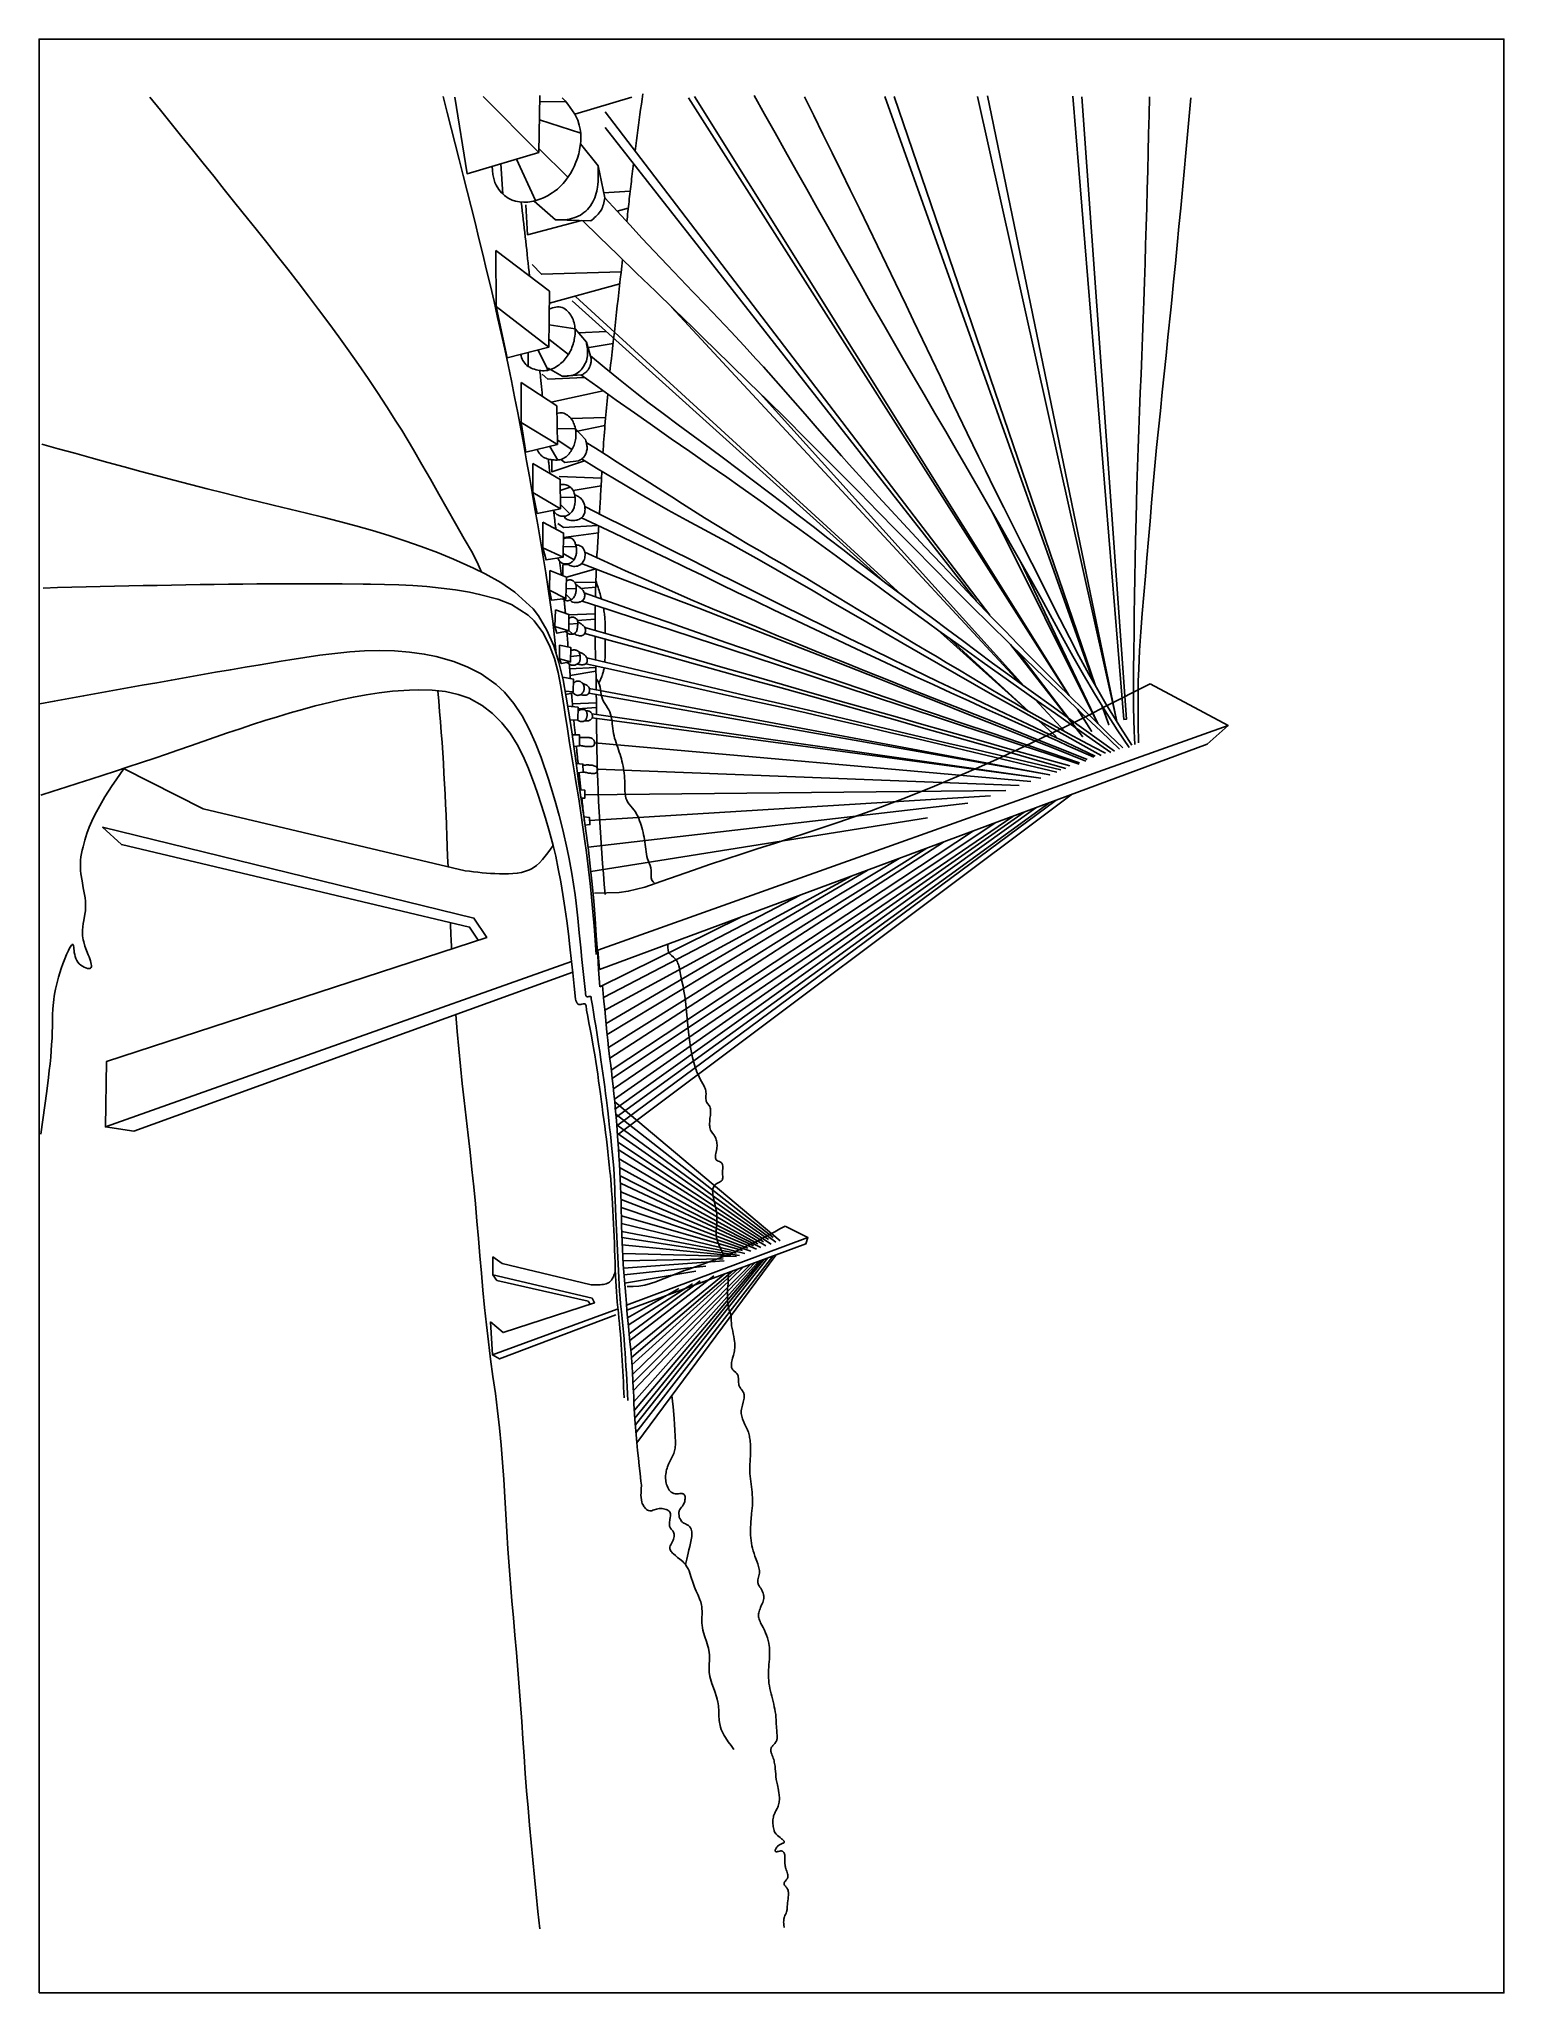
# Model space of a CAD drawing. Header units: millimetres. Extents: x 0 to 2001, y 0 to 2046.
# Drawn here: x 0 to 150, y 0 to 200 of the extents above; entities outside this region: 1.
import ezdxf

# ---------------------------------------------------------------- set-up
doc = ezdxf.new("R2010")
doc.units = ezdxf.units.MM
doc.layers.get('0').update_dxf_attribs({"color": 1})
doc.layers.add('Pic', color=7, linetype='Continuous')

msp = doc.modelspace()

# ---------------------------------------------------------------- linework, layer by layer
msp.add_lwpolyline([(2000.9, 2045.79)], close=True)
for points in [[(11.34, 194.06), (12.43, 192.71), (13.52, 191.36), (14.61, 190.01), (15.7, 188.66), (16.79, 187.31), (17.88, 185.96), (18.97, 184.61), (20.06, 183.25), (21.36, 181.62), (22.22, 180.54), (23.31, 179.18), (24.38, 177.81), (25.46, 176.44), (26.52, 175.07), (27.58, 173.69), (28.63, 172.31), (29.67, 170.91), (30.7, 169.51), (31.71, 168.1), (32.71, 166.69), (33.7, 165.26), (34.66, 163.82), (35.61, 162.37), (36.54, 160.9), (37.13, 159.96), (38.34, 157.94), (39.21, 156.44), (40.08, 154.94), (40.93, 153.43), (41.79, 151.92), (42.65, 150.41), (43.54, 148.86), (44.38, 147.4), (44.98, 146.23), (45.32, 145.44)], [(41.39, 194.11), (41.8, 192.5), (42.21, 190.89), (42.62, 189.27), (43.03, 187.66), (43.43, 186.05), (43.84, 184.44), (44.24, 182.82), (44.64, 181.21), (45.04, 179.6), (45.43, 177.98), (45.82, 176.36), (46.21, 174.75), (46.59, 173.13), (46.96, 171.51), (47.33, 169.89), (47.69, 168.26), (48.03, 166.64), (48.37, 165.01), (48.7, 163.38), (49.02, 161.75), (49.33, 160.11), (49.63, 158.48), (49.92, 156.84), (50.21, 155.21), (50.5, 153.57), (50.78, 151.93), (51.06, 150.29), (51.34, 148.65), (51.61, 147.01), (51.88, 145.37), (52.14, 143.72), (52.38, 142.08), (52.6, 140.43), (52.78, 138.78), (52.94, 137.12)], [(42.57, 194.05), (43.83, 186.21), (51.17, 188.4), (45.48, 194.11)], [(51.17, 188.4), (51.29, 194.24)], [(54.86, 192.31), (60.69, 194.05)], [(61.82, 194.4), (61.75, 193.86), (61.68, 193.33), (61.6, 192.8), (61.53, 192.27), (61.46, 191.74), (61.38, 191.2), (61.31, 190.67), (61.24, 190.14), (61.17, 189.61), (61.1, 189.08), (61.03, 188.54)], [(67.11, 194.11), (105.48, 132.81)], [(73.23, 194.24), (74.3, 192.32), (75.38, 190.4), (76.45, 188.48), (77.53, 186.56), (78.61, 184.64), (79.69, 182.72), (80.77, 180.8), (81.85, 178.88), (82.94, 176.97), (84.03, 175.06), (85.12, 173.15), (86.49, 170.76), (87.31, 169.33), (88.41, 167.42), (89.52, 165.52), (90.62, 163.62), (91.73, 161.72), (92.84, 159.82), (93.95, 157.91), (94.52, 156.93), (96.16, 154.11), (97.26, 152.2), (98.36, 150.3), (99.45, 148.38), (100.54, 146.47), (101.61, 144.55), (102.64, 142.69), (103.74, 140.69), (104.79, 138.76), (105.86, 136.83), (106.95, 134.92), (108.06, 133.02), (109.33, 130.96), (110.41, 129.3), (111.63, 127.47)], [(78.38, 194.09), (79.32, 192.19), (80.26, 190.28), (81.2, 188.37), (82.13, 186.47), (83.07, 184.56), (84, 182.65), (84.94, 180.74), (85.86, 178.83), (86.79, 176.92), (87.71, 175), (88.79, 172.75), (89.55, 171.17), (90.46, 169.25), (91.37, 167.33), (92.29, 165.41), (93.2, 163.49), (94.12, 161.57), (95.04, 159.66), (96.2, 157.27), (96.91, 155.84), (97.85, 153.94), (98.8, 152.04), (99.75, 150.14), (100.71, 148.24), (101.67, 146.34), (102.94, 143.81), (103.58, 142.54), (104.53, 140.64), (105.5, 138.75), (106.48, 136.86), (107.49, 134.99), (108.54, 133.14), (109.25, 131.94), (110.75, 129.52), (111.9, 127.73)], [(108.01, 134.08), (86.62, 194.11)], [(87.55, 194.11), (108.16, 133.8)], [(97.11, 194.2), (110.36, 130.16), (96.09, 194.13)], [(105.86, 194.14), (111.08, 130.36), (111.36, 130.39), (106.78, 194.1)], [(113.71, 194.1), (113.67, 192.2), (113.62, 190.31), (113.57, 188.41), (113.52, 186.52), (113.47, 184.63), (113.42, 182.73), (113.37, 180.84), (113.31, 178.94), (113.25, 177.05), (113.19, 175.15), (113.12, 173.14), (113.06, 171.37), (112.99, 169.47), (112.91, 167.58), (112.84, 165.69), (112.76, 163.79), (112.69, 161.9), (112.62, 160), (112.55, 158.11), (112.48, 156.22), (112.42, 154.32), (112.36, 152.43), (112.29, 149.78), (112.27, 148.64), (112.23, 146.75), (112.2, 144.85), (112.17, 142.96), (112.14, 141.06), (112.12, 139.17), (112.1, 137.39), (112.07, 135.38), (112.06, 133.48), (112.07, 131.58), (112.15, 129.16), (112.22, 127.8)], [(117.93, 194), (117.76, 192.11), (117.59, 190.23), (117.42, 188.34), (117.25, 186.46), (117.07, 184.57), (116.9, 182.69), (116.72, 180.8), (116.54, 178.91), (116.36, 177.03), (116.18, 175.14), (115.99, 173.26), (115.89, 172.27), (115.6, 169.49), (115.4, 167.61), (115.21, 165.73), (115.01, 163.84), (114.82, 161.96), (114.62, 160.07), (114.44, 158.19), (114.26, 156.3), (114.16, 155.19), (113.92, 152.53), (113.76, 150.65), (113.6, 148.76), (113.45, 146.87), (113.29, 145.03), (113.12, 143.1), (112.96, 141.21), (112.82, 139.32), (112.69, 137.43), (112.6, 135.54), (112.56, 134.26), (112.53, 131.75), (112.55, 129.86), (112.58, 127.96)], [(53.58, 194), (53.86, 193.67), (54.13, 193.34), (54.39, 193.01), (54.63, 192.67), (54.85, 192.32), (55.04, 191.96), (55.16, 191.7), (55.32, 191.19), (55.41, 190.78), (55.46, 190.37), (55.48, 189.95), (55.47, 189.52), (55.42, 189.09), (55.35, 188.66), (55.26, 188.24), (55.14, 187.82), (54.91, 187.22), (54.82, 187.01), (54.63, 186.62), (54.42, 186.25), (54.19, 185.89), (53.94, 185.55), (53.67, 185.23), (53.38, 184.93), (53.07, 184.65), (52.75, 184.39), (52.55, 184.25), (52.05, 183.94), (51.67, 183.75), (51.29, 183.6), (50.88, 183.47), (50.62, 183.4), (50.05, 183.32), (49.63, 183.3), (49.21, 183.33), (48.8, 183.41), (48.44, 183.52), (48.02, 183.73), (47.67, 183.98), (47.35, 184.27), (47.08, 184.59), (46.81, 185.04), (46.68, 185.33), (46.56, 185.72), (46.48, 186.13), (46.43, 186.55), (46.38, 186.98)], [(51.27, 193.58), (53.91, 193.6)], [(57.96, 192.56), (97.35, 141.04)], [(105.38, 132.92), (66.49, 194)], [(51.24, 191.73), (55.46, 190.37)], [(95.98, 142.47), (57.96, 190.95)], [(51.18, 188.81), (54.16, 185.86)], [(55.44, 189.29), (57.24, 187.03), (57.92, 183.75)], [(47.27, 187.24), (47.49, 184.14)], [(48.88, 187.72), (50.85, 183.46)], [(57.24, 187.03), (57.25, 186.8), (57.25, 186.56), (57.26, 186.32), (57.26, 186.09), (57.26, 185.85), (57.25, 185.61), (57.24, 185.38), (57.22, 185.14), (57.18, 184.81), (57.16, 184.68), (57.11, 184.44), (57.05, 184.21), (56.99, 183.99), (56.91, 183.76), (56.81, 183.54), (56.71, 183.33), (56.61, 183.16), (56.46, 182.93), (56.31, 182.74), (56.16, 182.56), (55.99, 182.39), (55.8, 182.24), (55.61, 182.1), (55.44, 181.99), (55.2, 181.86), (54.98, 181.77), (54.76, 181.69), (54.53, 181.63), (54.3, 181.58), (54.06, 181.54), (53.82, 181.51), (53.68, 181.5), (53.35, 181.5), (53.11, 181.5), (52.88, 181.5)], [(60.87, 187.24), (60.83, 186.98), (60.8, 186.72), (60.77, 186.47), (60.74, 186.21), (60.71, 185.95), (60.68, 185.69), (60.65, 185.43), (60.62, 185.18), (60.59, 184.92), (60.56, 184.66), (60.53, 184.4), (60.5, 184.14), (60.47, 183.89), (60.44, 183.63), (60.41, 183.37), (60.39, 183.11), (60.36, 182.85), (60.33, 182.6), (60.3, 182.34), (60.27, 182.08), (60.24, 181.82), (60.21, 181.56), (60.18, 181.3)], [(57.81, 184.26), (60.53, 184.43)], [(49.37, 183.32), (49.42, 182.87), (49.47, 182.43), (49.52, 181.98), (49.57, 181.53), (49.63, 181.09), (49.68, 180.64), (49.73, 180.2), (49.78, 179.75), (49.83, 179.31), (49.88, 178.86), (49.93, 178.41), (49.98, 177.97), (50.03, 177.52), (50.08, 177.08), (50.13, 176.63), (50.18, 176.19), (50.23, 175.74)], [(55.53, 181.42), (50.03, 179.97), (49.86, 183.04)], [(56.5, 181.39), (52.88, 181.5), (50.69, 183.42)], [(57.92, 183.75), (57.89, 183.59), (57.86, 183.42), (57.83, 183.25), (57.79, 183.08), (57.74, 182.92), (57.69, 182.77), (57.62, 182.62), (57.58, 182.53), (57.46, 182.34), (57.36, 182.2), (57.26, 182.08), (57.14, 181.96), (57.02, 181.84), (56.89, 181.72), (56.76, 181.61), (56.63, 181.5), (56.5, 181.39)], [(57.92, 183.75), (59.2, 182.37), (60.48, 180.98), (61.77, 179.6), (62.99, 178.3), (64.36, 176.85), (65.66, 175.49), (66.96, 174.12), (68.27, 172.76), (69.57, 171.39), (70.87, 170.02), (72.16, 168.64), (73.44, 167.25), (74.17, 166.45), (75.96, 164.45), (77.2, 163.03), (78.44, 161.61), (79.68, 160.18), (80.92, 158.76), (82.17, 157.34), (82.96, 156.45), (84.69, 154.53), (85.96, 153.14), (87.24, 151.75), (88.53, 150.37), (89.82, 148.99), (90.75, 148), (92.41, 146.24), (93.7, 144.87), (95, 143.5), (96.3, 142.13), (97.61, 140.77), (98.92, 139.41), (100.24, 138.06), (101.43, 136.84), (102.89, 135.38), (104.23, 134.05), (105.57, 132.72), (106.92, 131.4), (108.27, 130.08), (109.62, 128.76), (110.98, 127.45)], [(60.34, 182.69), (59.18, 182.39)], [(55.66, 181.42), (57.36, 179.76), (59.27, 177.9), (61.19, 176.04), (63.11, 174.18), (65.02, 172.32), (66.94, 170.46), (67.95, 169.47), (70.77, 166.73), (72.68, 164.86), (74.58, 162.99), (76.49, 161.12), (78.46, 159.16), (80.27, 157.35), (82.15, 155.45), (84.03, 153.55), (85.9, 151.65), (87.77, 149.74), (89.65, 147.84), (91.52, 145.94), (93.4, 144.04), (95.29, 142.15), (97.55, 139.91), (99.09, 138.4), (101, 136.53), (102.92, 134.68), (104.85, 132.83), (106.78, 130.98), (108.71, 129.14), (110.65, 127.3)], [(46.78, 178.36), (46.82, 172.63), (52.19, 168.46), (52.28, 174.18), (46.78, 178.36)], [(50.48, 176.93), (51.44, 175.93), (59.61, 176.19)], [(59.75, 177.44), (59.67, 176.76), (59.6, 176.09), (59.52, 175.41), (59.44, 174.73), (59.37, 174.06), (59.29, 173.38), (59.21, 172.7), (59.14, 172.03), (59.06, 171.35), (58.98, 170.67), (58.91, 170), (58.83, 169.32), (58.75, 168.64), (58.68, 167.97), (58.6, 167.29), (58.53, 166.61), (58.46, 165.93)], [(59.47, 174.95), (52.26, 172.98)], [(46.82, 172.63), (47.92, 167.38), (52.19, 168.46)], [(52.25, 172.37), (52.42, 172.43), (52.59, 172.48), (52.75, 172.53), (52.92, 172.57), (53.08, 172.59), (53.25, 172.59), (53.41, 172.56), (53.57, 172.51), (53.72, 172.44), (53.87, 172.35), (54, 172.24), (54.13, 172.13), (54.25, 172), (54.35, 171.87), (54.45, 171.73), (54.53, 171.59), (54.61, 171.43), (54.68, 171.28), (54.73, 171.12), (54.78, 170.96), (54.82, 170.79), (54.85, 170.63), (54.87, 170.46), (54.89, 170.29), (54.89, 170.12), (54.89, 169.95), (54.88, 169.78), (54.87, 169.6), (54.84, 169.43), (54.81, 169.26), (54.78, 169.09), (54.74, 168.93), (54.69, 168.76), (54.63, 168.6), (54.57, 168.44), (54.51, 168.28), (54.44, 168.13), (54.36, 167.97), (54.27, 167.83), (54.19, 167.68), (54.09, 167.54), (53.99, 167.4), (53.88, 167.27), (53.77, 167.14), (53.66, 167.01), (53.53, 166.89), (53.41, 166.78), (53.27, 166.67), (53.14, 166.57), (52.99, 166.47), (52.85, 166.39), (52.7, 166.31), (52.54, 166.24), (52.39, 166.18), (52.23, 166.13), (52.06, 166.09), (51.9, 166.07), (51.73, 166.05), (51.56, 166.05), (51.39, 166.06), (51.23, 166.08), (51.06, 166.11), (50.89, 166.15), (50.72, 166.2), (50.56, 166.26), (50.4, 166.32), (50.24, 166.4), (50.1, 166.49), (49.96, 166.59), (49.84, 166.69), (49.73, 166.82), (49.63, 166.95), (49.55, 167.09), (49.47, 167.24), (49.41, 167.4), (49.35, 167.56), (49.29, 167.73)], [(86.46, 144.52), (54.59, 173.2)], [(54.94, 173.66), (88.31, 143.11)], [(100.45, 134.07), (64.77, 172.56)], [(52.22, 170.74), (54.88, 170.34)], [(54.88, 170.34), (56.04, 168.99), (56.55, 167.31)], [(55.24, 169.93), (58.06, 170.07)], [(51.08, 168.18), (52.12, 166.1)], [(52.2, 169.28), (54.21, 167.72)], [(56.04, 168.99), (56.07, 168.82), (56.1, 168.64), (56.13, 168.46), (56.15, 168.29), (56.16, 168.11), (56.17, 167.94), (56.17, 167.76), (56.15, 167.59), (56.13, 167.42), (56.09, 167.25), (56.04, 167.08), (55.98, 166.91), (55.9, 166.75), (55.82, 166.59), (55.67, 166.37), (55.61, 166.29), (55.5, 166.15), (55.37, 166.02), (55.24, 165.91), (55.09, 165.8), (54.94, 165.71), (54.76, 165.63), (54.62, 165.58), (54.45, 165.55), (54.28, 165.52), (54.1, 165.51), (53.92, 165.51), (53.74, 165.51), (53.56, 165.51)], [(58.77, 168.84), (56.13, 168.41)], [(50.07, 167.92), (50.09, 166.49)], [(51.28, 166.08), (51.29, 165.92), (51.31, 165.76), (51.33, 165.61), (51.34, 165.45), (51.36, 165.29), (51.37, 165.14), (51.39, 164.98), (51.41, 164.82), (51.42, 164.67), (51.44, 164.51), (51.45, 164.35), (51.47, 164.2), (51.48, 164.04), (51.5, 163.88), (51.51, 163.73), (51.53, 163.57), (51.54, 163.41)], [(55.61, 165.63), (53.56, 165.51), (52.12, 166.33)], [(56.55, 167.31), (56.55, 167.22), (56.54, 167.13), (56.53, 167.05), (56.52, 166.96), (56.5, 166.87), (56.49, 166.79), (56.47, 166.7), (56.44, 166.6), (56.42, 166.53), (56.38, 166.45), (56.35, 166.37), (56.31, 166.29), (56.26, 166.21), (56.21, 166.14), (56.16, 166.07), (56.1, 166), (56.04, 165.94), (55.97, 165.88), (55.9, 165.83), (55.83, 165.77), (55.76, 165.72), (55.69, 165.68), (55.61, 165.63)], [(56.47, 167.59), (57.85, 166.43), (59.34, 165.21), (61.21, 163.71), (62.35, 162.82), (63.89, 161.66), (65.44, 160.52), (66.99, 159.38), (68.74, 158.1), (70.09, 157.1), (71.63, 155.95), (73.16, 154.79), (74.69, 153.62), (76.22, 152.45), (77.74, 151.27), (79.26, 150.1), (80.78, 148.92), (82.3, 147.74), (83.82, 146.56), (85.34, 145.38), (86.72, 144.32), (88.4, 143.04), (89.93, 141.88), (91.47, 140.72), (93.01, 139.57), (94.55, 138.42), (96.09, 137.27), (97.64, 136.13), (99.19, 134.99), (100.75, 133.86), (101.59, 133.25), (103.86, 131.6), (105.42, 130.48), (106.98, 129.35), (108.55, 128.23), (110.11, 127.11)], [(49.38, 164.84), (49.35, 160.74), (53.07, 158.51), (53.01, 162.45), (49.38, 164.84)], [(51.53, 165.71), (52.1, 165.18), (55.83, 165.36)], [(55.46, 165.62), (57.2, 164.39), (59.08, 163.05), (60.97, 161.73), (62.58, 160.6), (64.74, 159.09), (66.63, 157.77), (68.52, 156.46), (70.41, 155.14), (71.76, 154.19), (74.17, 152.48), (76.04, 151.13), (77.91, 149.79), (79.78, 148.44), (81.64, 147.08), (83.5, 145.72), (85.36, 144.36), (87.22, 143.01), (89.08, 141.65), (90.95, 140.3), (92.15, 139.43), (94.69, 137.61), (96.56, 136.27), (98.44, 134.93), (100.32, 133.6), (102.2, 132.27), (104.08, 130.95), (105.97, 129.62), (107.85, 128.3), (109.74, 126.97)], [(57.75, 164), (52.44, 162.83)], [(58.23, 163.66), (58.19, 163.31), (58.16, 162.95), (58.13, 162.6), (58.1, 162.24), (58.06, 161.89), (58.03, 161.53), (58, 161.18), (57.97, 160.82), (57.94, 160.46), (57.92, 160.11), (57.89, 159.75), (57.86, 159.4), (57.84, 159.04), (57.81, 158.69), (57.79, 158.33), (57.77, 157.98), (57.74, 157.62)], [(73.84, 163.72), (100.84, 133.79)], [(49.35, 160.74), (49.84, 157.7), (53.07, 158.51)], [(53.03, 161.67), (53.17, 161.7), (53.31, 161.73), (53.45, 161.74), (53.59, 161.73), (53.73, 161.7), (53.86, 161.65), (53.99, 161.58), (54.11, 161.5), (54.23, 161.41), (54.34, 161.3), (54.44, 161.19), (54.53, 161.08), (54.61, 160.96), (54.68, 160.83), (54.74, 160.7), (54.8, 160.57), (54.84, 160.43), (54.88, 160.29), (54.92, 160.15), (54.94, 160.01), (54.96, 159.87), (54.97, 159.72), (54.98, 159.58), (54.97, 159.43), (54.97, 159.28), (54.95, 159.14), (54.93, 158.99), (54.9, 158.85), (54.87, 158.71), (54.83, 158.57), (54.78, 158.44), (54.72, 158.3), (54.66, 158.17), (54.6, 158.04), (54.53, 157.92), (54.45, 157.8), (54.36, 157.68), (54.27, 157.56), (54.17, 157.45), (54.07, 157.35), (53.96, 157.25), (53.84, 157.16), (53.72, 157.09), (53.59, 157.02), (53.46, 156.97), (53.32, 156.94), (53.18, 156.92), (53.04, 156.91), (52.89, 156.91), (52.74, 156.92), (52.6, 156.94), (52.45, 156.95), (52.31, 156.98), (52.16, 157), (52.03, 157.04), (51.89, 157.09), (51.76, 157.14), (51.63, 157.21), (51.51, 157.3), (51.41, 157.39), (51.31, 157.5), (51.22, 157.61), (51.15, 157.73), (51.08, 157.86), (51.02, 157.99)], [(53.05, 160.09), (54.92, 160.14)], [(54.46, 161.16), (58.01, 161.28)], [(54.93, 160.09), (55.95, 159)], [(57.94, 160.45), (54.96, 159.83)], [(0.27, 158.53), (1.96, 158.06), (3.65, 157.6), (5.34, 157.13), (7.04, 156.67), (8.73, 156.21), (10.42, 155.75), (12.12, 155.29), (13.81, 154.85), (15.5, 154.4), (17.2, 153.97), (18.9, 153.54), (21.41, 152.91), (22.29, 152.7), (23.98, 152.29), (25.68, 151.89), (27.38, 151.48), (29.07, 151.06), (30.76, 150.62), (32.44, 150.17), (34.13, 149.69), (35.8, 149.19), (37.47, 148.65), (39.13, 148.07), (40.79, 147.44), (42.43, 146.77), (44.5, 145.84), (45.69, 145.25), (47.27, 144.38), (48.73, 143.39), (50.58, 141.68), (51.14, 140.96), (52.01, 139.49), (52.7, 137.89), (53.24, 136.19), (53.66, 134.42), (53.99, 132.63), (54.21, 131.25), (54.54, 129.08), (54.78, 127.35), (55.02, 125.63), (55.25, 124), (55.51, 122.19), (55.77, 120.45), (56.01, 118.71), (56.25, 116.97), (56.44, 115.34), (56.64, 113.48), (56.8, 111.74), (56.93, 109.99), (57.06, 108.24), (57.2, 106.18), (57.3, 104.75), (57.41, 103)], [(52.3, 158.31), (53.12, 156.91)], [(53.06, 158.98), (54.57, 157.99)], [(55.95, 159), (55.98, 158.89), (56.01, 158.78), (56.04, 158.68), (56.06, 158.57), (56.08, 158.46), (56.1, 158.36), (56.11, 158.25), (56.11, 158.1), (56.11, 158.03), (56.09, 157.92), (56.07, 157.81), (56.04, 157.7), (56, 157.59), (55.96, 157.49), (55.9, 157.39), (55.84, 157.3), (55.77, 157.21), (55.7, 157.14), (55.62, 157.07), (55.53, 157), (55.44, 156.94), (55.35, 156.88), (55.25, 156.82)], [(56.03, 158.71), (56.97, 158.11), (58.09, 157.4), (59.2, 156.69), (60.32, 155.98), (61.44, 155.27), (62.55, 154.56), (63.86, 153.73), (64.78, 153.14), (65.9, 152.42), (67.01, 151.71), (68.13, 151.01), (69.43, 150.21), (70.38, 149.62), (71.52, 148.94), (72.66, 148.27), (73.8, 147.6), (74.94, 146.93), (76.08, 146.27), (77.22, 145.6), (78.46, 144.87), (79.5, 144.25), (80.63, 143.57), (81.76, 142.88), (82.89, 142.19), (84.02, 141.51), (85.56, 140.58), (86.29, 140.14), (87.42, 139.46), (88.56, 138.78), (89.69, 138.1), (90.83, 137.43), (91.97, 136.75), (92.9, 136.19), (94.24, 135.39), (95.37, 134.71), (96.51, 134.03), (97.64, 133.35), (98.78, 132.68), (99.92, 132.01), (101.06, 131.34), (102.21, 130.68), (103.36, 130.03), (104.52, 129.39), (105.44, 128.89), (106.85, 128.14), (108.02, 127.53), (109.2, 126.92)], [(50.56, 156.56), (50.56, 153.57), (53.38, 151.93), (53.37, 154.92), (50.56, 156.56)], [(52.16, 157.01), (52.17, 156.87), (52.18, 156.74), (52.2, 156.61), (52.21, 156.47), (52.22, 156.34), (52.23, 156.21), (52.25, 156.07), (52.26, 155.94), (52.27, 155.81), (52.29, 155.67), (52.3, 155.54)], [(52.5, 156.95), (52.52, 155.7), (55.85, 156.84)], [(55.25, 156.82), (53.83, 156.66), (53.44, 156.97)], [(55.56, 157.02), (57.09, 156.08), (58.91, 154.97), (61.27, 153.57), (62.57, 152.83), (64.42, 151.79), (66.29, 150.77), (68.15, 149.76), (70.79, 148.32), (71.88, 147.72), (73.73, 146.68), (75.57, 145.63), (77.41, 144.57), (79.25, 143.51), (81.09, 142.44), (82.92, 141.37), (84.75, 140.3), (86.59, 139.23), (88.48, 138.12), (90.26, 137.1), (92.1, 136.04), (93.95, 134.99), (95.79, 133.94), (97.64, 132.89), (99.49, 131.85), (101.34, 130.81), (103.2, 129.78), (105.05, 128.74), (106.9, 127.7), (108.76, 126.67)], [(53.37, 154.41), (53.48, 154.42), (53.6, 154.42), (53.71, 154.42), (53.82, 154.4), (53.94, 154.38), (54.05, 154.35), (54.15, 154.3), (54.26, 154.24), (54.35, 154.18), (54.44, 154.11), (54.53, 154.03), (54.6, 153.94), (54.66, 153.85), (54.71, 153.75), (54.76, 153.64), (54.79, 153.53), (54.82, 153.42), (54.85, 153.31), (54.86, 153.19), (54.88, 153.07), (54.88, 152.95), (54.88, 152.83), (54.88, 152.71), (54.88, 152.59), (54.87, 152.47), (54.85, 152.35), (54.83, 152.24), (54.81, 152.13), (54.78, 152.02), (54.74, 151.91), (54.69, 151.81), (54.63, 151.71), (54.56, 151.62), (54.49, 151.53), (54.4, 151.45), (54.31, 151.37), (54.21, 151.31), (54.11, 151.25), (54, 151.2), (53.89, 151.17), (53.78, 151.15), (53.67, 151.15), (53.55, 151.15), (53.44, 151.17), (53.32, 151.2), (53.22, 151.24), (53.11, 151.29), (53.01, 151.35), (52.92, 151.42), (52.84, 151.5), (52.77, 151.59), (52.7, 151.68), (52.65, 151.78)], [(53.26, 155.24), (57.59, 155.06)], [(53.37, 153.78), (54.4, 154.14)], [(57.55, 154.27), (54.69, 153.78)], [(57.63, 155.75), (57.62, 155.49), (57.6, 155.23), (57.59, 154.98), (57.58, 154.72), (57.56, 154.46), (57.55, 154.21), (57.53, 153.95), (57.52, 153.7), (57.5, 153.44), (57.49, 153.18), (57.48, 152.93), (57.46, 152.67), (57.45, 152.41), (57.43, 152.16), (57.42, 151.9), (57.4, 151.64), (57.38, 151.39)], [(50.56, 153.57), (51.01, 151.44), (53.38, 151.93)], [(53.37, 153.12), (54.87, 153.08)], [(53.38, 152.35), (54.36, 151.41)], [(54.83, 153.37), (54.84, 153.36), (54.94, 153.32), (55.04, 153.27), (55.14, 153.22), (55.23, 153.17), (55.32, 153.11), (55.41, 153.05), (55.47, 153), (55.56, 152.9), (55.62, 152.82), (55.68, 152.73), (55.73, 152.64), (55.78, 152.54), (55.82, 152.43), (55.85, 152.32), (55.88, 152.18), (55.89, 152.1), (55.9, 151.99), (55.91, 151.87), (55.9, 151.76), (55.89, 151.65), (55.87, 151.54), (55.84, 151.44), (55.8, 151.33), (55.75, 151.24), (55.67, 151.12), (55.62, 151.07), (55.54, 151), (55.45, 150.93), (55.36, 150.88), (55.26, 150.83), (55.13, 150.78), (55.05, 150.76), (54.95, 150.74), (54.84, 150.72), (54.73, 150.72), (54.63, 150.72), (54.52, 150.72), (54.44, 150.73), (54.3, 150.75), (54.19, 150.78), (54.09, 150.82), (53.97, 150.89), (53.92, 150.94), (53.85, 151.02), (53.79, 151.11), (53.77, 151.15)], [(55.89, 152.14), (57.79, 151.18), (60.07, 150.04), (62.34, 148.9), (64.62, 147.76), (66.9, 146.62), (69.18, 145.48), (71.46, 144.34), (74.31, 142.92), (76.02, 142.07), (78.3, 140.94), (80.59, 139.81), (82.87, 138.69), (85.16, 137.57), (87.45, 136.46), (89.44, 135.49), (92.04, 134.24), (94.34, 133.14), (96.64, 132.04), (98.94, 130.95), (101.24, 129.86), (103.54, 128.77), (105.85, 127.68), (108.15, 126.6)], [(51.6, 150.56), (51.57, 147.92), (53.67, 146.97), (53.71, 149.43), (51.6, 150.56)], [(52.7, 151.68), (52.71, 151.58), (52.72, 151.47), (52.74, 151.36), (52.75, 151.25), (52.76, 151.15), (52.77, 151.04), (52.79, 150.93), (52.8, 150.82), (52.81, 150.72), (52.82, 150.61), (52.83, 150.5), (52.85, 150.39), (52.86, 150.29), (52.87, 150.18), (52.88, 150.07), (52.9, 149.96), (52.91, 149.86)], [(53.12, 150.42), (53.69, 150.02), (57.2, 150.21)], [(55.53, 150.99), (57.09, 150.26), (58.9, 149.41), (60.72, 148.55), (63.11, 147.42), (64.34, 146.83), (66.15, 145.95), (67.96, 145.08), (69.76, 144.2), (71.5, 143.36), (73.38, 142.46), (75.19, 141.59), (77, 140.73), (78.81, 139.86), (80.63, 139.01), (82.44, 138.15), (84.26, 137.3), (86.08, 136.45), (87.9, 135.61), (89.72, 134.76), (91.54, 133.92), (93.37, 133.09), (95.19, 132.25), (97.02, 131.42), (98.85, 130.59), (100.68, 129.77), (102.51, 128.94), (104.34, 128.12), (105.36, 127.66), (108, 126.48)], [(57.31, 150.16), (57.29, 149.87), (57.27, 149.57), (57.25, 149.28), (57.24, 148.98), (57.22, 148.68), (57.2, 148.39), (57.18, 148.09), (57.17, 147.8), (57.15, 147.5), (57.13, 147.21), (57.12, 146.91)], [(108.38, 129.97), (97.57, 151.67)], [(53.7, 148.83), (53.78, 148.87), (53.86, 148.9), (53.95, 148.93), (54.04, 148.95), (54.13, 148.96), (54.22, 148.96), (54.31, 148.95), (54.4, 148.94), (54.49, 148.91), (54.56, 148.87), (54.64, 148.82), (54.7, 148.76), (54.75, 148.69), (54.8, 148.61), (54.85, 148.53), (54.88, 148.44), (54.91, 148.36), (54.94, 148.27), (54.97, 148.18), (54.99, 148.09), (55, 148), (55.02, 147.91), (55.03, 147.82), (55.03, 147.73), (55.04, 147.65), (55.04, 147.56), (55.03, 147.47), (55.02, 147.38), (55.01, 147.29), (54.99, 147.2), (54.97, 147.11), (54.94, 147.02), (54.91, 146.93), (54.87, 146.85), (54.83, 146.77), (54.78, 146.69), (54.73, 146.62), (54.67, 146.55), (54.6, 146.5), (54.53, 146.44), (54.45, 146.4), (54.37, 146.36), (54.29, 146.33), (54.2, 146.3), (54.11, 146.28), (54.02, 146.27), (53.92, 146.27), (53.83, 146.27), (53.74, 146.29), (53.65, 146.31), (53.57, 146.34), (53.49, 146.38), (53.42, 146.44), (53.36, 146.5), (53.3, 146.57), (53.25, 146.64), (53.2, 146.72), (53.16, 146.8), (53.12, 146.88)], [(53.69, 148.03), (54.99, 148.06)], [(57.27, 149.46), (53.7, 148.99)], [(54.95, 148.24), (55.02, 148.23), (55.15, 148.21), (55.28, 148.18), (55.39, 148.14), (55.54, 148.06), (55.6, 148.01), (55.68, 147.92), (55.75, 147.81), (55.81, 147.7), (55.86, 147.57), (55.89, 147.44), (55.91, 147.3), (55.91, 147.18), (55.9, 147.02), (55.88, 146.89), (55.84, 146.76), (55.79, 146.63), (55.72, 146.51), (55.65, 146.41), (55.56, 146.31), (55.47, 146.22), (55.34, 146.14), (55.24, 146.1), (55.12, 146.06), (54.99, 146.03), (54.86, 146.02), (54.73, 146.02), (54.6, 146.04), (54.48, 146.07), (54.35, 146.12), (54.24, 146.17), (54.13, 146.24), (54.06, 146.28)], [(51.57, 147.92), (51.91, 146.68), (53.67, 146.97)], [(53.31, 146.55), (53.33, 146.42), (53.34, 146.29), (53.36, 146.16), (53.37, 146.03), (53.39, 145.9), (53.41, 145.77), (53.42, 145.64), (53.44, 145.51), (53.45, 145.38), (53.47, 145.25), (53.48, 145.13)], [(54.19, 146.2), (53.62, 146.17)], [(53.62, 146.17), (53.62, 145.07)], [(53.68, 147.34), (54.78, 146.69)], [(55.63, 146.28), (55.52, 146.27)], [(55.56, 146.31), (58.82, 145.07), (61.43, 144.08), (64.49, 142.91), (67.55, 141.73), (70.61, 140.55), (73.66, 139.36), (76.72, 138.17), (79.77, 136.97), (82.82, 135.77), (85.87, 134.57), (88.92, 133.36), (91.96, 132.15), (95.01, 130.94), (98.05, 129.73), (101.1, 128.51), (104.14, 127.3), (107.19, 126.08)], [(55.88, 147.48), (57.83, 146.59), (60.05, 145.58), (62.18, 144.63), (64.49, 143.61), (66.72, 142.65), (68.96, 141.69), (71.2, 140.75), (73.45, 139.82), (75.7, 138.89), (77.95, 137.98), (80.2, 137.07), (82.46, 136.17), (84.72, 135.27), (86.98, 134.37), (89.24, 133.47), (91.5, 132.58), (93.77, 131.69), (96.81, 130.48), (98.28, 129.89), (100.54, 128.99), (102.8, 128.08), (105.05, 127.17), (107.31, 126.27)], [(100.46, 146.6), (108.41, 129.95)], [(0.42, 143.81), (1.88, 143.85), (3.34, 143.88), (4.81, 143.92), (6.27, 143.95), (7.73, 143.99), (9.19, 144.02), (10.65, 144.05), (12.11, 144.08), (13.56, 144.11), (15.02, 144.14), (16.48, 144.16), (17.94, 144.18), (19.4, 144.2), (20.85, 144.22), (22.31, 144.23), (23.76, 144.24), (25.22, 144.24), (26.67, 144.25), (28.13, 144.25), (29.58, 144.24), (31.03, 144.23), (33.18, 144.21), (33.93, 144.2), (35.38, 144.17), (36.83, 144.12), (38.27, 144.05), (39.72, 143.95), (41.18, 143.81), (42.63, 143.61), (44.08, 143.37), (45.11, 143.16), (46.99, 142.66), (48.36, 142.12), (50.07, 141.04), (50.69, 140.44), (51.57, 139.26), (52.28, 137.91), (52.77, 136.58), (53.15, 135.17), (53.43, 133.74), (53.77, 131.58), (53.88, 130.85), (54.1, 129.41), (54.33, 127.97), (54.56, 126.53), (54.8, 125.1), (54.97, 124.01), (55.26, 122.22), (55.48, 120.78), (55.69, 119.34), (55.9, 117.9), (56.05, 116.72), (56.27, 115.01), (56.43, 113.56), (56.54, 112.55), (56.71, 110.66), (56.84, 109.21), (56.95, 107.75), (57.06, 106.3)], [(52.31, 145.59), (52.27, 143.58), (53.95, 142.72), (54.02, 144.91), (52.31, 145.59)], [(54.01, 144.56), (54.09, 144.59), (54.18, 144.62), (54.27, 144.64), (54.36, 144.65), (54.44, 144.65), (54.53, 144.62), (54.62, 144.58), (54.7, 144.53), (54.77, 144.47), (54.84, 144.4), (54.89, 144.33), (54.94, 144.25), (54.97, 144.16), (54.99, 144.07), (55, 143.98), (55.01, 143.89), (55.01, 143.79), (55.01, 143.7), (55, 143.6), (54.99, 143.5), (54.97, 143.41), (54.96, 143.31), (54.94, 143.22), (54.91, 143.13), (54.88, 143.05), (54.84, 142.97), (54.79, 142.89), (54.74, 142.81), (54.67, 142.75), (54.6, 142.68), (54.52, 142.63), (54.44, 142.58), (54.35, 142.55), (54.26, 142.52), (54.16, 142.51), (54.07, 142.51), (53.99, 142.53), (53.9, 142.55), (53.82, 142.59), (53.73, 142.63), (53.65, 142.68)], [(54.02, 144.91), (57, 145.76)], [(54.96, 144.18), (55, 144.16), (55.07, 144.1), (55.14, 144.05), (55.22, 143.99), (55.29, 143.93), (55.37, 143.88), (55.45, 143.81), (55.51, 143.75), (55.58, 143.69), (55.64, 143.62), (55.7, 143.55), (55.76, 143.47), (55.8, 143.39), (55.82, 143.34), (55.86, 143.21), (55.87, 143.11), (55.87, 143.01), (55.86, 142.91), (55.84, 142.81), (55.81, 142.72), (55.76, 142.63), (55.68, 142.54), (55.64, 142.5), (55.56, 142.45), (55.48, 142.41), (55.39, 142.38), (55.29, 142.35), (55.2, 142.33), (55.1, 142.32), (55, 142.31), (54.91, 142.31), (54.82, 142.32), (54.69, 142.35), (54.64, 142.37), (54.56, 142.41), (54.49, 142.46), (54.41, 142.52), (54.37, 142.56)], [(54.87, 144.36), (57.01, 144.42)], [(57.06, 145.74), (57.06, 145.57), (57.05, 145.41), (57.04, 145.24), (57.04, 145.08), (57.03, 144.91), (57.02, 144.74), (57.02, 144.58), (57.01, 144.41), (57.01, 144.24), (57, 144.08), (57, 143.91), (56.99, 143.75), (56.99, 143.58), (56.99, 143.41), (56.98, 143.25), (56.98, 143.08), (56.98, 142.92)], [(57.58, 142.7), (57.53, 142.87), (57.49, 143.04), (57.44, 143.21), (57.39, 143.37), (57.34, 143.54), (57.29, 143.71), (57.24, 143.87), (57.18, 144.04), (57.13, 144.21), (57.07, 144.37), (57.02, 144.54)], [(52.27, 143.58), (52.48, 142.55), (53.95, 142.72)], [(53.76, 142.62), (53.77, 142.54), (53.78, 142.45), (53.79, 142.37), (53.8, 142.29), (53.81, 142.21), (53.81, 142.13), (53.82, 142.05), (53.83, 141.97), (53.84, 141.88), (53.85, 141.8), (53.85, 141.72), (53.86, 141.64), (53.87, 141.56), (53.88, 141.48), (53.88, 141.4), (53.89, 141.31), (53.9, 141.23)], [(53.97, 143.14), (54.5, 142.62)], [(53.98, 143.74), (55.01, 143.75)], [(57, 143.88), (55.49, 143.77)], [(55.62, 142.48), (58.38, 141.58), (61.39, 140.6), (64.4, 139.62), (67.4, 138.64), (70.41, 137.65), (73.42, 136.67), (75.63, 135.94), (79.44, 134.69), (82.44, 133.71), (85.45, 132.72), (88.46, 131.73), (91.47, 130.74), (94.47, 129.75), (97.48, 128.75), (100.48, 127.76), (103.49, 126.77), (106.5, 125.78)], [(55.83, 143.32), (58.42, 142.41), (61.42, 141.35), (64.42, 140.3), (67.42, 139.25), (70.42, 138.21), (73.42, 137.16), (76.13, 136.23), (79.43, 135.09), (82.44, 134.06), (85.45, 133.04), (88.46, 132.01), (91.47, 131), (94.48, 129.98), (97.5, 128.97), (100.51, 127.96), (103.52, 126.94), (106.54, 125.93)], [(56.97, 142.04), (56.96, 141.81), (56.96, 141.57), (56.96, 141.34), (56.96, 141.11), (56.96, 140.87), (56.96, 140.64), (56.96, 140.4), (56.96, 140.17), (56.96, 139.94), (56.96, 139.7), (56.96, 139.47)], [(52.87, 141.59), (52.82, 139.88), (54.25, 139.43), (54.25, 141.11), (52.87, 141.59)], [(54.25, 140.7), (54.32, 140.74), (54.39, 140.78), (54.46, 140.8), (54.53, 140.82), (54.6, 140.83), (54.67, 140.83), (54.74, 140.82), (54.81, 140.8), (54.87, 140.76), (54.94, 140.72), (55, 140.67), (55.05, 140.61), (55.09, 140.55), (55.12, 140.48), (55.15, 140.42), (55.16, 140.35), (55.17, 140.27), (55.17, 140.2), (55.17, 140.12), (55.16, 140.05), (55.15, 139.97), (55.14, 139.89), (55.13, 139.81), (55.12, 139.73), (55.11, 139.65), (55.09, 139.58), (55.07, 139.5), (55.05, 139.43), (55.02, 139.36), (54.98, 139.3), (54.94, 139.24), (54.89, 139.2), (54.84, 139.15), (54.77, 139.12), (54.7, 139.09), (54.62, 139.08), (54.55, 139.07), (54.47, 139.07), (54.4, 139.08), (54.33, 139.1), (54.26, 139.13), (54.19, 139.16), (54.13, 139.2), (54.07, 139.24), (54, 139.28), (53.94, 139.31), (53.88, 139.35)], [(54.25, 141.06), (56.96, 141.15)], [(54.25, 140.1), (55.17, 140.19)], [(55.15, 140.39), (55.21, 140.35), (55.28, 140.29), (55.35, 140.24), (55.43, 140.19), (55.5, 140.13), (55.59, 140.06), (55.65, 140.02), (55.72, 139.96), (55.79, 139.9), (55.85, 139.83), (55.91, 139.72), (55.93, 139.66), (55.95, 139.57), (55.96, 139.47), (55.95, 139.37), (55.93, 139.27), (55.89, 139.18), (55.84, 139.1), (55.79, 139.04), (55.71, 138.99), (55.62, 138.95), (55.53, 138.93), (55.44, 138.92), (55.34, 138.92), (55.24, 138.94), (55.1, 138.97), (55.05, 138.99), (54.97, 139.03), (54.88, 139.07), (54.8, 139.11), (54.78, 139.13)], [(56.96, 140.63), (55.12, 140.49)], [(57.97, 139.17), (57.97, 139.33), (57.98, 139.48), (57.98, 139.64), (57.97, 139.79), (57.97, 139.95), (57.97, 140.1), (57.96, 140.25), (57.96, 140.41), (57.95, 140.56), (57.94, 140.71), (57.92, 140.86), (57.9, 141.02), (57.89, 141.17), (57.86, 141.32), (57.84, 141.47), (57.82, 141.62), (57.79, 141.77)], [(52.82, 139.88), (53.02, 139.18), (54.25, 139.43)], [(54.06, 139.24), (54.07, 139.11), (54.08, 138.97), (54.09, 138.84), (54.1, 138.71), (54.11, 138.58), (54.12, 138.44), (54.13, 138.31), (54.14, 138.18), (54.15, 138.04), (54.16, 137.91), (54.17, 137.78)], [(54.25, 139.46), (54.67, 139.09)], [(55.87, 139.78), (58.53, 139.01), (61.46, 138.16), (64.4, 137.31), (67.33, 136.46), (70.27, 135.61), (73.2, 134.77), (76.14, 133.92), (78.1, 133.36), (82.02, 132.24), (84.96, 131.41), (87.9, 130.58), (90.84, 129.74), (93.78, 128.92), (96.72, 128.09), (99.66, 127.26), (102.6, 126.43), (105.54, 125.61)], [(55.88, 139.17), (58.47, 138.45), (61.39, 137.64), (64.31, 136.83), (67.23, 136.02), (70.15, 135.21), (73.07, 134.39), (75.99, 133.58), (78.06, 133), (81.82, 131.94), (84.74, 131.12), (87.66, 130.3), (90.57, 129.47), (93.49, 128.65), (96.41, 127.82), (99.32, 127), (102.24, 126.17), (105.15, 125.34)], [(56.95, 138.87), (56.95, 138.65), (56.95, 138.43), (56.95, 138.21), (56.96, 137.99), (56.96, 137.77), (56.96, 137.55), (56.97, 137.33), (56.97, 137.11), (56.98, 136.89), (56.98, 136.67), (56.99, 136.45)], [(56.96, 138.87), (56.96, 138.87), (56.96, 138.86), (56.96, 138.86), (56.96, 138.85), (56.96, 138.85), (56.96, 138.84), (56.96, 138.84), (56.96, 138.83), (56.96, 138.83), (56.96, 138.82), (56.96, 138.82)], [(57.93, 136.22), (57.94, 136.36), (57.95, 136.5), (57.96, 136.64), (57.96, 136.78), (57.96, 136.91), (57.97, 137.05), (57.97, 137.19), (57.97, 137.33), (57.97, 137.47), (57.96, 137.61), (57.96, 137.75), (57.96, 137.89), (57.96, 138.03), (57.96, 138.17), (57.96, 138.31), (57.96, 138.45), (57.96, 138.59)], [(101.21, 131.26), (92.01, 139.53)], [(92.99, 138.83), (101.34, 131.18)], [(100.19, 137.32), (106.86, 128.6), (99.46, 138.03)], [(0.07, 131.94), (1.56, 132.21), (3.06, 132.49), (4.56, 132.76), (6.05, 133.03), (7.55, 133.31), (9.05, 133.58), (10.55, 133.85), (12.05, 134.12), (13.55, 134.39), (15.06, 134.65), (16.57, 134.92), (18.08, 135.18), (19.59, 135.44), (21.11, 135.7), (22.63, 135.96), (24.8, 136.32), (25.68, 136.46), (27.21, 136.71), (28.74, 136.93), (30.27, 137.12), (31.81, 137.27), (33.34, 137.37), (34.87, 137.41), (36.4, 137.37), (37.92, 137.25), (39.44, 137.04), (40.65, 136.79), (42.46, 136.28), (43.91, 135.72), (45.28, 135.02), (46.8, 133.95), (47.65, 133.16), (48.62, 132), (49.46, 130.73), (50.2, 129.37), (50.84, 127.93), (51.41, 126.46), (52.15, 124.25), (52.4, 123.47), (52.84, 121.99), (53.25, 120.52), (53.63, 119.05), (54.08, 117.09), (54.29, 116.08), (54.57, 114.57), (54.9, 112.39), (55.01, 111.54), (55.17, 110.02), (55.32, 108.5), (55.46, 106.98), (55.57, 105.79), (55.77, 103.94), (55.95, 102.42)], [(53.3, 137.95), (53.29, 136.55), (54.42, 136.24), (54.44, 137.73), (53.3, 137.95)], [(53.29, 136.55), (53.47, 136.07), (54.42, 136.24)], [(54.43, 137.41), (54.5, 137.43), (54.57, 137.45), (54.64, 137.46), (54.71, 137.47), (54.78, 137.47), (54.86, 137.47), (54.93, 137.46), (55.01, 137.45), (55.07, 137.42), (55.14, 137.39), (55.2, 137.35), (55.25, 137.31), (55.29, 137.25), (55.32, 137.19), (55.35, 137.12), (55.37, 137.05), (55.39, 136.97), (55.4, 136.9), (55.41, 136.82), (55.42, 136.74), (55.42, 136.67), (55.42, 136.59), (55.41, 136.52), (55.4, 136.45), (55.38, 136.38), (55.36, 136.31), (55.33, 136.25), (55.29, 136.19), (55.24, 136.14), (55.19, 136.09), (55.14, 136.04), (55.07, 136), (55.01, 135.97), (54.94, 135.94), (54.87, 135.92), (54.8, 135.91), (54.72, 135.9), (54.65, 135.9), (54.58, 135.91), (54.51, 135.92), (54.44, 135.95), (54.38, 135.97), (54.32, 136.01), (54.25, 136.05), (54.2, 136.09), (54.14, 136.13), (54.08, 136.18)], [(54.3, 136.02), (54.3, 135.93), (54.31, 135.85), (54.32, 135.76), (54.32, 135.67), (54.33, 135.59), (54.34, 135.5), (54.34, 135.41), (54.35, 135.32), (54.35, 135.24), (54.36, 135.15), (54.37, 135.06), (54.37, 134.98), (54.38, 134.89), (54.39, 134.8), (54.39, 134.72), (54.4, 134.63), (54.41, 134.54)], [(54.43, 136.8), (55.41, 136.89)], [(55.28, 137.26), (55.34, 137.24), (55.42, 137.2), (55.5, 137.17), (55.57, 137.14), (55.65, 137.1), (55.72, 137.06), (55.79, 137.01), (55.85, 136.97), (55.92, 136.91), (55.98, 136.85), (56.03, 136.78), (56.07, 136.71), (56.09, 136.65), (56.12, 136.54), (56.13, 136.45), (56.13, 136.36), (56.12, 136.27), (56.09, 136.19), (56.02, 136.09), (55.99, 136.06), (55.93, 136.02), (55.85, 135.99), (55.77, 135.97), (55.68, 135.96), (55.59, 135.95), (55.5, 135.96), (55.4, 135.97), (55.32, 135.99), (55.24, 136), (55.16, 136.03), (55.12, 136.03)], [(56, 136.06), (58.52, 135.5), (61.38, 134.87), (64.24, 134.24), (67.1, 133.6), (69.96, 132.96), (72.82, 132.31), (75.68, 131.67), (78.54, 131.02), (80.82, 130.49), (84.25, 129.7), (87.1, 129.03), (89.96, 128.36), (92.81, 127.68), (95.66, 127.01), (98.51, 126.33), (101.36, 125.64), (104.21, 124.96)], [(56.09, 136.66), (58.67, 136.05), (61.54, 135.37), (64.42, 134.69), (67.29, 134), (70.16, 133.32), (73.03, 132.64), (75.85, 131.98), (78.78, 131.29), (81.65, 130.61), (84.53, 129.93), (87.4, 129.25), (90.27, 128.58), (93.15, 127.9), (96.02, 127.23), (98.89, 126.55), (101.77, 125.88), (104.64, 125.2)], [(53.63, 134.68), (54.72, 134.49), (54.69, 133.18), (53.87, 133.26)], [(54.33, 135.52), (57.01, 135.66)], [(57.02, 135.3), (54.38, 134.85)], [(54.71, 134.04), (54.75, 134.07), (54.78, 134.1), (54.82, 134.13), (54.86, 134.16), (54.9, 134.19), (54.94, 134.22), (54.98, 134.24), (55.02, 134.26), (55.06, 134.27), (55.11, 134.28), (55.15, 134.29), (55.2, 134.29), (55.25, 134.29), (55.3, 134.28), (55.34, 134.27), (55.39, 134.25), (55.44, 134.23), (55.48, 134.21), (55.52, 134.18), (55.56, 134.15), (55.59, 134.12), (55.63, 134.09), (55.66, 134.05), (55.68, 134.01), (55.71, 133.97), (55.73, 133.93), (55.75, 133.89), (55.77, 133.84), (55.78, 133.8), (55.8, 133.75), (55.81, 133.7), (55.81, 133.66), (55.82, 133.61), (55.82, 133.56), (55.82, 133.51), (55.82, 133.47), (55.81, 133.42), (55.8, 133.37), (55.79, 133.32), (55.78, 133.28), (55.76, 133.23), (55.74, 133.19), (55.71, 133.15), (55.69, 133.11), (55.66, 133.07), (55.63, 133.03), (55.59, 133), (55.56, 132.96), (55.52, 132.93), (55.48, 132.91), (55.44, 132.88), (55.39, 132.86), (55.35, 132.85), (55.3, 132.84), (55.25, 132.83), (55.2, 132.82), (55.15, 132.82), (55.11, 132.83), (55.06, 132.84), (55.01, 132.85), (54.97, 132.86), (54.92, 132.88), (54.88, 132.91), (54.84, 132.93), (54.81, 132.96), (54.77, 133), (54.74, 133.03), (54.71, 133.07), (54.69, 133.11), (54.66, 133.15), (54.63, 133.19)], [(55.68, 134.02), (55.76, 134), (55.85, 133.98), (55.93, 133.94), (56.01, 133.91), (56.09, 133.86), (56.17, 133.79), (56.22, 133.74), (56.28, 133.66), (56.32, 133.58), (56.36, 133.5), (56.38, 133.4), (56.38, 133.31), (56.38, 133.27), (56.34, 133.13), (56.3, 133.05), (56.25, 132.98), (56.2, 132.94), (56.11, 132.88), (56.03, 132.85), (55.95, 132.83), (55.86, 132.83), (55.77, 132.83), (55.68, 132.85), (55.58, 132.87), (55.48, 132.89), (55.46, 132.9)], [(56.86, 112.57), (59.41, 112.63), (60.33, 112.77), (62.02, 113.2), (63.68, 113.76), (64.57, 114.08), (67, 114.94), (68.66, 115.5), (70.32, 116.06), (71.99, 116.6), (73.64, 117.13), (75.3, 117.67), (76.96, 118.2), (78.61, 118.74), (80.26, 119.28), (81.91, 119.84), (83.35, 120.34), (85.19, 121), (86.82, 121.61), (88.45, 122.23), (90.08, 122.87), (91.7, 123.53), (93.31, 124.2), (94.92, 124.89), (96.52, 125.59), (98.11, 126.3), (99.7, 127.03), (100.8, 127.55), (102.86, 128.53), (104.43, 129.29), (105.99, 130.06), (107.55, 130.84), (109.11, 131.63), (110.67, 132.42), (112.22, 133.21), (113.77, 134.01)], [(57, 135.84), (57.01, 135.7), (57.01, 135.55), (57.02, 135.41), (57.02, 135.27), (57.02, 135.12), (57.03, 134.98), (57.03, 134.83), (57.03, 134.69), (57.04, 134.55), (57.04, 134.4), (57.04, 134.26), (57.04, 134.12), (57.05, 133.97), (57.05, 133.83), (57.05, 133.69), (57.05, 133.54), (57.06, 133.4)], [(63.05, 113.55), (62.87, 113.72), (62.75, 113.91), (62.69, 114.14), (62.67, 114.39), (62.68, 114.65), (62.68, 114.9), (62.64, 115.16), (62.58, 115.4), (62.49, 115.63), (62.39, 115.86), (62.31, 116.09), (62.24, 116.33), (62.19, 116.57), (62.15, 116.82), (62.12, 117.07), (62.1, 117.32), (62.07, 117.57), (62.04, 117.82), (62, 118.06), (61.96, 118.31), (61.91, 118.55), (61.86, 118.79), (61.8, 119.04), (61.73, 119.28), (61.66, 119.52), (61.58, 119.75), (61.5, 119.99), (61.4, 120.22), (61.3, 120.45), (61.19, 120.67), (61.06, 120.89), (60.92, 121.09), (60.76, 121.29), (60.6, 121.48), (60.43, 121.67), (60.29, 121.87), (60.17, 122.08), (60.09, 122.3), (60.04, 122.54), (60, 122.78), (59.98, 123.04), (59.98, 123.3), (59.98, 123.56), (59.98, 123.82), (59.97, 124.08), (59.96, 124.34), (59.94, 124.59), (59.92, 124.85), (59.89, 125.1), (59.85, 125.34), (59.8, 125.59), (59.75, 125.83), (59.69, 126.07), (59.63, 126.31), (59.56, 126.54), (59.49, 126.78), (59.41, 127.01), (59.33, 127.25), (59.25, 127.48), (59.17, 127.72), (59.09, 127.95), (59.01, 128.19), (58.94, 128.43), (58.88, 128.67), (58.83, 128.92), (58.78, 129.16), (58.75, 129.42), (58.72, 129.67), (58.7, 129.92), (58.67, 130.17), (58.63, 130.42), (58.58, 130.67), (58.52, 130.9), (58.44, 131.13), (58.33, 131.35), (58.21, 131.56), (58.07, 131.77), (57.93, 131.98), (57.8, 132.2), (57.7, 132.42), (57.62, 132.66), (57.57, 132.91), (57.53, 133.16), (57.49, 133.41), (57.44, 133.66), (57.38, 133.9), (57.3, 134.13), (57.19, 134.34), (57.04, 134.53)], [(113.77, 134.01), (121.76, 129.75), (57.22, 106.75), (57.38, 104.75), (119.62, 127.81), (121.76, 129.75)], [(57.32, 134.09), (57.36, 134.18), (57.41, 134.27), (57.45, 134.35), (57.49, 134.44), (57.53, 134.53), (57.57, 134.62), (57.61, 134.71), (57.64, 134.81), (57.68, 134.9), (57.71, 134.99), (57.74, 135.08), (57.76, 135.18), (57.79, 135.27), (57.81, 135.36), (57.83, 135.46), (57.85, 135.55), (57.86, 135.65)], [(0.17, 122.61), (1.45, 123.01), (2.73, 123.42), (4.01, 123.83), (5.29, 124.24), (6.56, 124.65), (7.84, 125.07), (9.12, 125.49), (10.39, 125.91), (11.95, 126.44), (12.94, 126.78), (14.21, 127.22), (15.49, 127.66), (16.76, 128.1), (18.03, 128.54), (19.3, 128.98), (20.58, 129.4), (21.85, 129.83), (23.13, 130.24), (24.41, 130.64), (25.7, 131.02), (26.99, 131.39), (28.28, 131.74), (29.01, 131.93), (30.88, 132.37), (32.19, 132.64), (33.51, 132.88), (34.84, 133.08), (36.18, 133.24), (37.93, 133.36), (38.9, 133.39), (40.27, 133.36), (41.62, 133.21), (42.93, 132.92), (44.04, 132.52), (45.36, 131.79), (46.43, 130.96), (47.4, 130), (48.23, 128.96), (48.97, 127.79), (49.58, 126.59), (50.11, 125.35), (50.75, 123.61), (51.03, 122.82), (51.46, 121.54), (51.86, 120.26), (52.24, 118.97), (52.64, 117.46), (52.9, 116.37), (53.17, 115.06), (53.42, 113.74), (53.65, 112.42), (53.85, 111.09), (54.03, 109.75), (54.2, 108.42), (54.36, 107.08), (54.52, 105.57), (54.65, 104.41), (54.79, 103.07), (54.93, 101.74)], [(41.88, 115.27), (41.84, 116.33), (41.8, 117.39), (41.76, 118.45), (41.72, 119.52), (41.68, 120.58), (41.63, 121.64), (41.58, 122.7), (41.52, 123.76), (41.46, 124.82), (41.4, 125.88), (41.33, 126.94), (41.26, 128), (41.18, 129.06), (41.1, 130.12), (41.01, 131.18), (40.93, 132.24), (40.84, 133.29)], [(53.94, 132.91), (54.7, 133.09)], [(54.52, 133.05), (54.53, 132.92), (54.54, 132.8), (54.55, 132.67), (54.57, 132.54), (54.58, 132.41), (54.59, 132.29), (54.6, 132.16), (54.61, 132.03), (54.62, 131.91), (54.63, 131.78), (54.64, 131.65)], [(54.61, 131.95), (57.07, 132.04)], [(56.29, 133.03), (103.49, 124.67), (56.34, 133.53)], [(57.06, 132.89), (57.06, 132.71), (57.07, 132.53), (57.07, 132.34), (57.07, 132.16), (57.07, 131.97), (57.07, 131.79), (57.08, 131.6), (57.08, 131.42), (57.08, 131.24), (57.08, 131.05), (57.08, 130.87)], [(105.07, 129.09), (101.98, 132.43)], [(54.14, 131.7), (55.19, 131.6), (55.17, 130.33), (54.36, 130.27)], [(54.76, 130.3), (54.77, 130.16), (54.79, 130.02), (54.8, 129.88), (54.81, 129.75), (54.82, 129.61), (54.84, 129.47), (54.85, 129.33), (54.86, 129.19), (54.88, 129.06), (54.89, 128.92), (54.9, 128.78)], [(55.18, 131.23), (55.22, 131.25), (55.27, 131.27), (55.31, 131.29), (55.35, 131.31), (55.4, 131.33), (55.44, 131.34), (55.49, 131.36), (55.53, 131.37), (55.58, 131.38), (55.63, 131.38), (55.68, 131.38), (55.73, 131.38), (55.78, 131.37), (55.82, 131.36), (55.87, 131.34), (55.91, 131.32), (55.94, 131.29), (55.98, 131.26), (56.01, 131.22), (56.03, 131.18), (56.06, 131.13), (56.08, 131.09), (56.09, 131.04), (56.1, 130.99), (56.11, 130.94), (56.12, 130.89), (56.12, 130.85), (56.12, 130.8), (56.12, 130.75), (56.11, 130.7), (56.1, 130.66), (56.09, 130.61), (56.08, 130.56), (56.06, 130.52), (56.05, 130.47), (56.03, 130.42), (56.01, 130.38), (55.99, 130.33), (55.96, 130.3), (55.93, 130.26), (55.9, 130.23), (55.86, 130.21), (55.82, 130.19), (55.78, 130.17), (55.73, 130.16), (55.69, 130.15), (55.65, 130.14), (55.6, 130.14), (55.56, 130.13), (55.51, 130.14), (55.46, 130.14), (55.41, 130.16), (55.36, 130.17), (55.31, 130.19), (55.26, 130.22), (55.21, 130.24), (55.17, 130.27), (55.12, 130.29), (55.09, 130.32)], [(57.08, 131.57), (55.18, 131.44)], [(56, 131.23), (56.04, 131.23), (56.11, 131.24), (56.18, 131.24), (56.28, 131.22), (56.32, 131.2), (56.39, 131.17), (56.45, 131.13), (56.5, 131.08), (56.55, 131.03), (56.6, 130.97), (56.62, 130.93), (56.65, 130.83), (56.66, 130.75), (56.67, 130.68), (56.66, 130.6), (56.64, 130.53), (56.62, 130.49), (56.56, 130.41), (56.51, 130.36), (56.45, 130.31), (56.38, 130.28), (56.34, 130.26), (56.25, 130.23), (56.18, 130.22), (56.11, 130.21), (56.04, 130.22), (55.96, 130.22), (55.9, 130.23)], [(56.61, 130.93), (102.59, 124.35)], [(102.59, 124.35), (56.63, 130.51)], [(57.09, 130.45), (57.09, 129.39), (57.11, 128.33), (57.12, 127.27), (57.14, 126.21), (57.16, 125.15), (57.2, 124.09), (57.24, 123.03), (57.29, 121.97), (57.35, 120.91), (57.41, 119.85), (57.48, 118.79), (57.55, 117.73), (57.63, 116.67), (57.71, 115.62), (57.79, 114.56), (57.88, 113.5), (57.96, 112.44)], [(102.37, 130.23), (104.13, 128.63), (102.29, 130.28)], [(106.4, 131.34), (107.78, 129.14), (106.34, 131.4)], [(108.89, 131.67), (109.53, 129.82), (108.83, 131.77)], [(54.58, 128.78), (55.35, 128.77), (55.34, 127.64), (54.75, 127.58)], [(55.35, 128.5), (55.36, 128.5), (55.45, 128.51), (55.55, 128.51), (55.64, 128.51), (55.74, 128.52), (55.83, 128.52), (55.93, 128.52), (56.06, 128.52), (56.12, 128.52), (56.22, 128.51), (56.32, 128.5), (56.41, 128.48), (56.5, 128.46), (56.62, 128.4), (56.67, 128.37), (56.74, 128.3), (56.8, 128.23), (56.86, 128.1), (56.87, 128.04), (56.88, 127.94), (56.86, 127.84), (56.83, 127.75), (56.77, 127.67), (56.69, 127.62), (56.6, 127.6), (56.51, 127.58), (56.41, 127.58), (56.3, 127.58), (56.2, 127.58), (56.1, 127.58), (56.01, 127.59), (55.91, 127.6), (55.82, 127.62), (55.73, 127.63), (55.63, 127.65), (55.54, 127.67), (55.45, 127.69), (55.36, 127.71), (55.34, 127.71)], [(55.02, 127.61), (55.03, 127.5), (55.04, 127.4), (55.05, 127.29), (55.06, 127.19), (55.07, 127.08), (55.08, 126.98), (55.09, 126.88), (55.1, 126.77), (55.11, 126.67), (55.12, 126.56), (55.13, 126.46), (55.14, 126.35), (55.15, 126.25), (55.16, 126.14), (55.18, 126.04), (55.19, 125.94), (55.2, 125.83)], [(56.87, 127.97), (101.57, 124)], [(0.18, 87.89), (0.39, 89.38), (0.6, 90.85), (0.8, 92.3), (0.97, 93.72), (1.05, 94.42), (1.12, 95.11), (1.19, 95.78), (1.24, 96.44), (1.29, 97.09), (1.33, 97.72), (1.35, 98.34), (1.36, 98.94), (1.39, 100.12), (1.42, 100.73), (1.47, 101.37), (1.51, 101.7), (1.56, 102.04), (1.62, 102.4), (1.7, 102.76), (1.78, 103.15), (1.88, 103.55), (2, 103.97), (2.13, 104.41), (2.28, 104.87), (2.45, 105.35), (2.63, 105.84), (2.82, 106.3), (2.91, 106.51), (3, 106.7), (3.09, 106.88), (3.17, 107.03), (3.24, 107.16), (3.31, 107.25), (3.38, 107.32), (3.43, 107.34), (3.47, 107.33), (3.49, 107.31), (3.5, 107.28), (3.53, 107.18), (3.55, 107.05), (3.56, 106.89), (3.58, 106.71), (3.61, 106.51), (3.65, 106.31), (3.7, 106.1), (3.77, 105.89), (3.86, 105.69), (3.98, 105.51), (4.12, 105.35), (4.28, 105.21), (4.45, 105.09), (4.62, 104.99), (4.79, 104.92), (4.95, 104.87), (5.09, 104.85), (5.2, 104.86), (5.28, 104.9), (5.33, 104.97), (5.36, 105.07), (5.36, 105.18), (5.34, 105.32), (5.31, 105.48), (5.25, 105.66), (5.19, 105.84), (5.12, 106.04), (5.03, 106.25), (4.86, 106.69), (4.7, 107.14), (4.57, 107.59), (4.52, 107.8), (4.48, 108.01), (4.45, 108.21), (4.44, 108.4), (4.44, 108.77), (4.47, 109.12), (4.51, 109.46), (4.58, 109.79), (4.7, 110.43), (4.75, 110.75), (4.77, 111.08), (4.77, 111.41), (4.75, 111.74), (4.71, 112.08), (4.66, 112.43), (4.53, 113.12), (4.4, 113.83), (4.29, 114.54), (4.25, 114.9), (4.23, 115.25), (4.23, 115.6), (4.26, 115.95), (4.29, 116.3), (4.35, 116.65), (4.42, 116.99), (4.5, 117.33), (4.68, 118.01), (4.9, 118.67), (5.14, 119.32), (5.42, 119.95), (5.72, 120.58), (6.04, 121.2), (6.38, 121.81), (6.74, 122.42), (7.11, 123.01), (7.5, 123.6), (7.9, 124.19), (8.72, 125.36)], [(8.66, 125.34), (16.79, 121.22), (43.64, 114.85)], [(54.99, 125.85), (55.69, 125.79), (55.71, 124.95), (55.12, 124.9)], [(55.29, 124.92), (55.31, 124.76), (55.33, 124.59), (55.34, 124.43), (55.36, 124.27), (55.38, 124.11), (55.4, 123.95), (55.41, 123.78), (55.43, 123.62), (55.45, 123.46), (55.47, 123.3), (55.48, 123.14)], [(55.69, 125.67), (55.78, 125.68), (55.87, 125.69), (55.97, 125.69), (56.06, 125.7), (56.15, 125.7), (56.25, 125.7), (56.34, 125.69), (56.43, 125.68), (56.53, 125.67), (56.62, 125.66), (56.73, 125.65), (56.82, 125.62), (56.92, 125.59), (57, 125.55), (57.08, 125.49), (57.12, 125.44), (57.17, 125.32), (57.19, 125.22), (57.19, 125.12), (57.16, 125.02), (57.13, 124.95), (57.06, 124.88), (56.98, 124.85), (56.89, 124.82), (56.79, 124.81), (56.68, 124.82), (56.57, 124.82), (56.47, 124.84), (56.36, 124.85), (56.25, 124.87), (56.16, 124.89), (56.06, 124.91), (55.97, 124.93), (55.88, 124.95), (55.79, 124.97), (55.71, 124.99)], [(100.35, 123.59), (57.18, 125.27)], [(55.38, 123.14), (55.9, 123.11), (55.89, 122.3), (55.5, 122.3)], [(55.58, 122.3), (55.6, 122.09), (55.62, 121.88), (55.65, 121.67), (55.67, 121.46), (55.69, 121.25), (55.72, 121.04), (55.74, 120.83), (55.76, 120.62), (55.79, 120.41), (55.81, 120.2), (55.83, 119.99)], [(55.89, 122.65), (99, 123.07)], [(56.37, 120.01), (97.43, 122.53)], [(104.14, 122.08), (59.16, 88.76)], [(105.68, 122.64), (59.22, 87.85)], [(55.78, 120.38), (56.35, 120.33), (56.4, 119.59), (55.9, 119.53)], [(95.09, 121.79), (56.21, 117.27)], [(56.51, 114.78), (90.97, 120.29)], [(58.81, 92.53), (99.71, 120.43)], [(58.92, 90.42), (102.07, 121.31)], [(58.93, 91.5), (100.87, 120.86)], [(59.1, 89.63), (103.4, 121.8)], [(6.8, 88.65), (6.89, 95.34), (45.84, 108.05), (44.52, 110.03), (6.51, 119.32), (8.43, 117.54), (44.08, 109.11), (44.98, 107.77)], [(58.59, 94.47), (95.69, 118.94)], [(58.69, 93.59), (97.89, 119.76)], [(43.64, 114.85), (44.07, 114.81), (44.49, 114.76), (44.93, 114.71), (45.36, 114.67), (45.8, 114.63), (46.24, 114.6), (46.67, 114.57), (47.15, 114.55), (47.61, 114.54), (48.07, 114.54), (48.52, 114.57), (48.97, 114.62), (49.4, 114.7), (49.81, 114.82), (50.21, 114.97), (50.48, 115.11), (50.92, 115.41), (51.24, 115.69), (51.55, 116.01), (51.83, 116.35), (52.11, 116.71), (52.38, 117.08), (52.64, 117.46)], [(58.18, 98.12), (88.06, 116.12)], [(58.32, 96.76), (90.9, 117.17)], [(58.44, 95.7), (92.62, 117.81)], [(57.93, 100.6), (83.2, 114.32)], [(58.06, 99.22), (84.81, 114.91)], [(57.8, 101.9), (77.99, 112.39)], [(57.41, 103), (71.79, 110.09)], [(42.24, 106.87), (42.23, 107.03), (42.23, 107.19), (42.22, 107.35), (42.21, 107.51), (42.2, 107.67), (42.19, 107.83), (42.19, 107.99), (42.18, 108.14), (42.17, 108.3), (42.16, 108.46), (42.15, 108.62), (42.15, 108.78), (42.14, 108.94), (42.13, 109.1), (42.13, 109.26), (42.12, 109.42), (42.11, 109.57)], [(70.17, 75.41), (69.93, 75.88), (69.7, 76.36), (69.6, 76.6), (69.5, 76.85), (69.43, 77.09), (69.38, 77.34), (69.35, 77.58), (69.34, 77.83), (69.35, 78.08), (69.36, 78.34), (69.39, 78.86), (69.4, 79.13), (69.4, 79.4), (69.39, 79.69), (69.36, 79.98), (69.31, 80.29), (69.24, 80.59), (69.09, 81.21), (69.03, 81.51), (69, 81.65), (68.99, 81.8), (68.98, 81.93), (68.97, 82.06), (68.98, 82.19), (69, 82.31), (69.03, 82.42), (69.08, 82.53), (69.14, 82.62), (69.21, 82.71), (69.3, 82.79), (69.41, 82.86), (69.66, 82.99), (69.78, 83.05), (69.83, 83.09), (69.88, 83.12), (69.92, 83.17), (69.95, 83.21), (69.97, 83.27), (69.99, 83.32), (70, 83.45), (70, 83.59), (69.99, 83.73), (69.98, 83.88), (69.99, 84.19), (70, 84.35), (70.01, 84.49), (70, 84.63), (69.98, 84.76), (69.97, 84.82), (69.95, 84.87), (69.92, 84.92), (69.88, 84.97), (69.84, 85.01), (69.79, 85.04), (69.67, 85.1), (69.55, 85.15), (69.43, 85.21), (69.38, 85.25), (69.34, 85.29), (69.31, 85.34), (69.29, 85.39), (69.27, 85.45), (69.26, 85.51), (69.26, 85.64), (69.28, 85.79), (69.31, 85.94), (69.37, 86.24), (69.39, 86.39), (69.41, 86.54), (69.42, 86.68), (69.42, 86.82), (69.41, 86.95), (69.4, 87.08), (69.38, 87.21), (69.34, 87.34), (69.3, 87.46), (69.25, 87.57), (69.19, 87.68), (69.13, 87.79), (68.96, 88), (68.89, 88.11), (68.82, 88.22), (68.76, 88.33), (68.72, 88.45), (68.69, 88.58), (68.67, 88.71), (68.66, 88.84), (68.66, 88.97), (68.67, 89.25), (68.7, 89.53), (68.74, 89.82), (68.77, 90.1), (68.77, 90.23), (68.77, 90.36), (68.75, 90.49), (68.72, 90.61), (68.67, 90.73), (68.61, 90.84), (68.44, 91.05), (68.37, 91.16), (68.32, 91.27), (68.3, 91.4), (68.28, 91.53), (68.28, 91.66), (68.29, 91.8), (68.3, 92.07), (68.29, 92.21), (68.27, 92.34), (68.24, 92.47), (68.2, 92.59), (68.15, 92.71), (68.1, 92.83), (67.98, 93.07), (67.84, 93.3), (67.71, 93.54), (67.59, 93.77), (67.48, 94.01), (67.37, 94.26), (67.28, 94.5), (67.19, 94.75), (67.11, 95), (67.04, 95.25), (66.91, 95.76), (66.8, 96.27), (66.71, 96.79), (66.64, 97.31), (66.57, 97.83), (66.51, 98.36), (66.41, 99.41), (66.3, 100.46), (66.18, 101.51), (66.11, 102.03), (66.03, 102.55), (65.94, 103.06), (65.83, 103.57), (65.73, 104.08), (65.62, 104.61), (65.57, 104.88), (65.5, 105.14), (65.46, 105.27), (65.42, 105.39), (65.37, 105.51), (65.3, 105.63), (65.23, 105.74), (65.15, 105.84), (65.06, 105.93), (64.95, 106.02), (64.75, 106.19), (64.66, 106.28), (64.58, 106.37), (64.51, 106.47), (64.46, 106.58), (64.43, 106.7), (64.41, 106.82), (64.39, 106.95), (64.39, 107.08), (64.4, 107.22), (64.41, 107.36)], [(54.52, 105.57), (6.8, 88.65), (9.69, 88.21), (54.64, 104.49)], [(55.95, 102.42), (55.95, 102.33), (55.96, 102.24), (55.97, 102.19), (55.98, 102.15), (55.98, 102.12), (56, 102.08), (56.01, 102.05), (56.02, 102.02), (56.04, 102), (56.06, 101.98), (56.09, 101.97), (56.12, 101.96), (56.15, 101.96), (56.18, 101.96), (56.22, 101.97), (56.26, 101.98), (56.34, 102), (56.37, 102.01), (56.41, 102.01), (56.44, 102.01), (56.47, 102.01), (56.48, 102), (56.49, 102), (56.5, 101.99), (56.51, 101.98), (56.52, 101.95), (56.53, 101.92), (56.54, 101.88), (56.54, 101.84), (56.55, 101.76)], [(57.69, 103.13), (57.77, 102.29), (57.84, 101.5), (57.92, 100.71), (57.99, 99.92), (58.07, 99.12), (58.15, 98.33), (58.24, 97.54), (58.32, 96.75), (58.45, 95.59), (58.5, 95.17), (58.6, 94.38), (58.69, 93.59), (58.78, 92.81), (58.87, 92.02), (58.95, 91.23), (59.04, 90.26), (59.1, 89.64), (59.15, 88.85), (59.23, 87.71), (59.26, 87.26), (59.32, 86.47), (59.37, 85.68), (59.42, 84.88), (59.47, 84.09), (59.51, 83.3), (59.54, 82.66), (59.58, 81.71), (59.6, 80.91), (59.61, 80.12), (59.63, 79.32), (59.65, 78.53), (59.67, 77.74), (59.7, 76.79), (59.73, 76.15), (59.77, 75.35), (59.82, 74.56), (59.88, 73.77), (59.94, 72.97), (60, 72.18), (60.07, 71.39), (60.14, 70.56), (60.2, 69.81), (60.29, 68.82), (60.35, 68.22), (60.43, 67.43), (60.51, 66.64), (60.58, 65.85), (60.65, 65.06), (60.73, 64.08), (60.77, 63.47), (60.81, 62.68), (60.85, 61.89), (60.89, 61.09), (60.92, 60.3), (60.98, 59.29), (61.02, 58.71), (61.07, 57.92), (61.14, 57.13), (61.21, 56.33), (61.29, 55.54), (61.37, 54.75), (61.46, 53.96), (61.54, 53.17), (61.63, 52.38), (61.68, 51.97)], [(51.27, 6.57), (51.09, 8.33), (50.9, 10.1), (50.72, 11.86), (50.55, 13.63), (50.38, 15.39), (50.22, 17.16), (50.07, 18.93), (49.92, 20.69), (49.79, 22.46), (49.66, 24.23), (49.54, 26), (49.42, 27.77), (49.29, 29.54), (49.16, 31.31), (49.03, 33.08), (48.88, 34.84), (48.73, 36.61), (48.57, 38.38), (48.42, 40.14), (48.27, 41.91), (48.13, 43.68), (48.01, 45.45), (47.9, 47.22), (47.8, 48.99), (47.69, 50.76), (47.58, 52.54), (47.46, 54.31), (47.32, 56.07), (47.16, 57.84), (46.96, 59.6), (46.73, 61.36), (46.48, 63.11), (46.24, 64.87), (46.01, 66.63), (45.8, 68.39), (45.62, 70.16), (45.45, 71.92), (45.29, 73.69), (45.14, 75.45), (44.99, 77.22), (44.84, 78.99), (44.68, 80.76), (44.51, 82.52), (44.33, 84.29), (44.13, 86.05), (43.94, 87.81), (43.74, 89.58), (43.54, 91.34), (43.34, 93.1), (43.16, 94.86), (42.98, 96.63), (42.82, 98.4), (42.68, 100.16)], [(54.93, 101.74), (54.98, 101.59), (55.03, 101.46), (55.05, 101.4), (55.08, 101.34), (55.12, 101.29), (55.15, 101.25), (55.19, 101.21), (55.24, 101.19), (55.3, 101.17), (55.34, 101.17), (55.4, 101.17), (55.46, 101.18), (55.59, 101.21), (55.72, 101.25), (55.77, 101.25), (55.83, 101.26), (55.86, 101.25), (55.91, 101.23), (55.95, 101.2), (55.97, 101.15), (55.99, 101.1), (56.01, 101.05), (56.02, 100.98), (56.03, 100.91), (56.04, 100.76), (56.05, 100.61)], [(56.05, 100.61), (56.18, 99.95), (56.31, 99.29), (56.44, 98.64), (56.56, 97.98), (56.68, 97.33), (56.85, 96.38), (56.91, 96.01), (57.01, 95.35), (57.11, 94.69), (57.21, 94.03), (57.3, 93.37), (57.39, 92.7), (57.48, 92.04), (57.58, 91.23), (57.65, 90.72), (57.74, 90.05), (57.83, 89.39), (57.92, 88.73), (58.01, 88.07), (58.09, 87.4), (58.21, 86.46), (58.25, 86.08), (58.32, 85.41), (58.39, 84.75), (58.46, 84.09), (58.5, 83.66), (58.58, 82.75), (58.63, 82.09), (58.68, 81.42), (58.72, 80.75), (58.76, 80.09), (58.8, 79.42), (58.83, 78.7), (58.86, 78.09), (58.89, 77.42), (58.91, 76.75), (58.94, 76.08), (58.96, 75.42), (58.98, 74.75), (59, 74.08), (59.02, 73.41)], [(56.55, 101.76), (56.66, 101.07), (56.77, 100.38), (56.89, 99.68), (57, 98.99), (57.11, 98.3), (57.22, 97.61), (57.33, 96.92), (57.41, 96.38), (57.53, 95.53), (57.63, 94.84), (57.73, 94.15), (57.83, 93.45), (57.92, 92.76), (58.01, 92.06), (58.1, 91.37), (58.2, 90.56), (58.27, 89.98), (58.35, 89.28), (58.42, 88.59), (58.5, 87.89), (58.57, 87.19), (58.62, 86.75), (58.72, 85.8), (58.79, 85.06), (58.84, 84.41), (58.88, 83.71), (58.91, 83.01), (58.95, 82.31), (58.97, 81.61), (58.99, 81.24), (59.03, 80.21), (59.07, 79.51), (59.1, 78.81), (59.13, 78.11), (59.17, 77.41), (59.2, 76.71), (59.24, 76.01), (59.27, 75.31), (59.3, 74.63), (59.33, 73.91), (59.36, 73.21), (59.4, 72.51), (59.44, 71.81), (59.49, 71.12), (59.54, 70.54), (59.63, 69.72), (59.7, 69.03), (59.74, 68.67), (59.85, 67.63), (59.91, 66.94), (59.96, 66.24), (60.01, 65.54), (60.06, 64.84), (60.1, 64.14), (60.14, 63.44), (60.18, 62.74), (60.21, 62.04), (60.24, 61.34), (60.28, 60.64)], [(58.95, 91.23), (75.88, 77)], [(59.07, 89.95), (75.18, 77.33)], [(59.15, 88.85), (75.45, 76.84)], [(59.21, 88.01), (74.69, 77.13)], [(59.27, 87.09), (74.96, 76.66)], [(59.39, 86.28), (74.17, 76.9)], [(59.39, 85.39), (74.41, 76.46)], [(59.45, 84.49), (73.59, 76.68)], [(59.5, 83.65), (73.92, 76.29)], [(59.53, 82.89), (73.17, 76.48)], [(59.57, 82), (73.47, 76.12)], [(59.59, 81.2), (72.56, 76.22)], [(59.61, 80.41), (72.89, 75.92)], [(59.63, 79.55), (72.03, 75.99)], [(59.64, 78.75), (72.28, 75.7)], [(60.23, 72.31), (60.84, 72.32), (61.4, 72.36), (62.02, 72.46), (62.6, 72.61), (63.17, 72.8), (63.73, 73.02), (64.29, 73.24), (64.8, 73.45), (65.42, 73.69), (65.99, 73.9), (66.55, 74.1), (67.12, 74.3), (67.69, 74.5), (68.25, 74.7), (68.81, 74.9), (69.37, 75.11), (69.93, 75.32), (70.51, 75.55), (71.03, 75.77), (71.58, 76.02), (72.12, 76.27), (72.66, 76.53), (73.2, 76.79), (73.73, 77.07), (74.27, 77.35), (74.8, 77.63), (75.33, 77.91), (75.86, 78.2), (76.39, 78.49)], [(76.39, 78.49), (78.73, 77.34)], [(59.66, 77.93), (71.37, 75.71)], [(59.68, 77.31), (71.71, 75.49)], [(59.71, 76.58), (70.82, 75.48)], [(60.15, 70.4), (78.73, 77.34), (78.51, 76.67), (60.2, 69.89)], [(46.47, 73.5), (46.48, 75.34), (47.42, 74.68), (56.39, 72.5)], [(59.76, 75.7), (71.4, 75.38)], [(59.8, 74.95), (70.04, 75.15)], [(59.85, 74.19), (70.17, 74.93)], [(59.9, 73.5), (68.28, 74.39)], [(60.71, 64.28), (71.54, 74.09)], [(60.78, 63.3), (72.09, 74.3)], [(60.82, 62.49), (72.87, 74.59)], [(60.86, 61.67), (73.3, 74.75)], [(60.92, 60.49), (73.71, 74.9)], [(60.96, 59.66), (73.96, 74.99)], [(61.01, 58.84), (74.26, 75.1)], [(61.06, 58.15), (74.63, 75.24)], [(61.12, 57.34), (75.12, 75.42)], [(75.43, 75.53), (61.21, 56.3)], [(46.22, 68.69), (47.51, 67.6), (56.89, 70.64), (56.62, 71.1), (46.47, 73.5), (46.88, 72.94), (56.21, 70.82), (56.43, 70.49)], [(56.39, 72.5), (56.52, 72.49), (56.66, 72.49), (56.79, 72.48), (56.93, 72.48), (57.07, 72.47), (57.21, 72.48), (57.35, 72.48), (57.44, 72.48), (57.64, 72.5), (57.79, 72.52), (57.93, 72.55), (58.06, 72.59), (58.19, 72.64), (58.31, 72.7), (58.42, 72.77), (58.52, 72.86), (58.6, 72.96), (58.68, 73.08), (58.75, 73.2), (58.81, 73.33), (58.86, 73.46), (58.91, 73.6), (58.96, 73.74)], [(59.02, 73.41), (59.05, 72.87), (59.09, 72.33), (59.12, 71.78), (59.16, 71.29), (59.21, 70.7), (59.26, 70.16), (59.32, 69.61), (59.37, 69.07), (59.43, 68.52), (59.48, 67.99), (59.53, 67.45), (59.57, 66.9), (59.61, 66.36), (59.65, 65.82), (59.68, 65.27), (59.72, 64.73), (59.75, 64.19), (59.78, 63.64), (59.8, 63.1), (59.83, 62.56), (59.86, 62.01), (59.88, 61.47), (59.91, 60.92)], [(59.96, 72.66), (67.26, 73.88)], [(60.27, 69.11), (65.52, 72.1)], [(60.34, 68.35), (66.9, 72.59)], [(60.43, 67.48), (67.68, 72.88)], [(60.5, 66.77), (69.09, 73.39)], [(60.59, 65.77), (70.22, 73.6)], [(60.66, 65.04), (71.05, 73.91)], [(76.3, 6.69), (76.26, 6.97), (76.25, 7.11), (76.24, 7.25), (76.25, 7.39), (76.26, 7.52), (76.27, 7.59), (76.28, 7.65), (76.3, 7.72), (76.32, 7.78), (76.38, 7.91), (76.43, 8.04), (76.49, 8.16), (76.54, 8.29), (76.56, 8.36), (76.58, 8.42), (76.6, 8.55), (76.62, 8.69), (76.62, 8.82), (76.63, 9.1), (76.64, 9.25), (76.66, 9.39), (76.7, 9.68), (76.72, 9.82), (76.74, 9.96), (76.74, 10.1), (76.74, 10.24), (76.73, 10.31), (76.72, 10.37), (76.71, 10.44), (76.69, 10.5), (76.67, 10.57), (76.64, 10.63), (76.61, 10.69), (76.56, 10.75), (76.47, 10.87), (76.42, 10.92), (76.38, 10.98), (76.34, 11.04), (76.31, 11.09), (76.3, 11.12), (76.3, 11.15), (76.3, 11.18), (76.3, 11.21), (76.31, 11.27), (76.34, 11.33), (76.38, 11.39), (76.42, 11.45), (76.51, 11.57), (76.56, 11.63), (76.6, 11.69), (76.63, 11.75), (76.66, 11.81), (76.67, 11.87), (76.68, 11.93), (76.68, 11.99), (76.68, 12.05), (76.67, 12.12), (76.65, 12.18), (76.61, 12.31), (76.56, 12.45), (76.51, 12.59), (76.46, 12.74), (76.44, 12.82), (76.42, 12.91), (76.41, 12.99), (76.4, 13.08), (76.38, 13.26), (76.38, 13.45), (76.37, 13.63), (76.37, 13.8), (76.36, 13.97), (76.36, 14.04), (76.35, 14.12), (76.33, 14.19), (76.32, 14.25), (76.3, 14.31), (76.27, 14.36), (76.24, 14.41), (76.21, 14.45), (76.17, 14.48), (76.12, 14.51), (76.07, 14.52), (76.01, 14.53), (75.94, 14.53), (75.87, 14.52), (75.71, 14.48), (75.63, 14.46), (75.56, 14.45), (75.53, 14.45), (75.5, 14.44), (75.47, 14.45), (75.45, 14.45), (75.43, 14.46), (75.41, 14.47), (75.4, 14.49), (75.39, 14.51), (75.39, 14.53), (75.38, 14.55), (75.39, 14.58), (75.39, 14.61), (75.41, 14.68), (75.45, 14.76), (75.49, 14.83), (75.54, 14.91), (75.6, 14.98), (75.66, 15.05), (75.73, 15.1), (75.81, 15.15), (75.88, 15.2), (75.95, 15.23), (76.02, 15.27), (76.09, 15.29), (76.15, 15.32), (76.21, 15.34), (76.25, 15.37), (76.29, 15.39), (76.3, 15.41), (76.31, 15.42), (76.31, 15.45), (76.31, 15.49), (76.29, 15.52), (76.26, 15.56), (76.23, 15.6), (76.18, 15.65), (76.13, 15.69), (76.08, 15.74), (76.02, 15.79), (75.88, 15.9), (75.74, 16.01), (75.61, 16.13), (75.55, 16.19), (75.49, 16.25), (75.43, 16.31), (75.38, 16.37), (75.34, 16.44), (75.31, 16.5), (75.28, 16.57), (75.26, 16.63), (75.23, 16.76), (75.21, 16.9), (75.18, 17.03), (75.17, 17.17), (75.15, 17.31), (75.14, 17.45), (75.14, 17.59), (75.15, 17.73), (75.16, 17.87), (75.19, 18), (75.22, 18.13), (75.27, 18.26), (75.33, 18.39), (75.39, 18.51), (75.45, 18.63), (75.58, 18.88), (75.64, 19), (75.69, 19.13), (75.73, 19.25), (75.76, 19.38), (75.79, 19.51), (75.8, 19.64), (75.81, 19.78), (75.81, 19.91), (75.81, 20.05), (75.79, 20.19), (75.78, 20.32), (75.76, 20.46), (75.71, 20.74), (75.6, 21.3), (75.54, 21.58), (75.49, 21.86), (75.46, 22.14), (75.43, 22.41), (75.39, 22.94), (75.36, 23.21), (75.34, 23.35), (75.32, 23.48), (75.29, 23.62), (75.26, 23.76), (75.23, 23.89), (75.18, 24.03), (75.13, 24.17), (75.08, 24.31), (75.02, 24.45), (74.98, 24.59), (74.96, 24.65), (74.94, 24.72), (74.93, 24.79), (74.93, 24.85), (74.93, 24.91), (74.94, 24.97), (74.96, 25.03), (74.98, 25.09), (75.01, 25.15), (75.05, 25.2), (75.09, 25.26), (75.14, 25.31), (75.33, 25.52), (75.42, 25.64), (75.46, 25.69), (75.49, 25.75), (75.52, 25.81), (75.54, 25.88), (75.56, 25.94), (75.57, 26.01), (75.58, 26.08), (75.58, 26.15), (75.58, 26.29), (75.57, 26.43), (75.56, 26.57), (75.54, 26.85), (75.52, 27.13), (75.49, 27.67), (75.48, 27.94), (75.45, 28.22), (75.43, 28.49), (75.39, 28.76), (75.34, 29.03), (75.29, 29.3), (75.23, 29.57), (75.16, 29.84), (75.03, 30.37), (74.96, 30.63), (74.89, 30.9), (74.84, 31.17), (74.79, 31.44), (74.74, 31.71), (74.71, 31.98), (74.69, 32.26), (74.68, 32.53), (74.68, 32.81), (74.69, 33.08), (74.71, 33.36), (74.73, 33.63), (74.78, 34.18), (74.8, 34.45), (74.81, 34.72), (74.81, 34.86), (74.81, 35), (74.8, 35.13), (74.79, 35.27), (74.78, 35.4), (74.76, 35.54), (74.72, 35.81), (74.66, 36.08), (74.59, 36.34), (74.5, 36.61), (74.4, 36.87), (74.29, 37.13), (74.16, 37.39), (73.89, 37.89), (73.83, 38.02), (73.77, 38.15), (73.73, 38.27), (73.69, 38.4), (73.68, 38.46), (73.67, 38.53), (73.66, 38.59), (73.66, 38.66), (73.67, 38.72), (73.67, 38.79), (73.7, 38.92), (73.73, 39.05), (73.78, 39.18), (73.83, 39.31), (73.88, 39.44), (73.99, 39.71), (74.05, 39.84), (74.1, 39.97), (74.14, 40.11), (74.17, 40.24), (74.2, 40.38), (74.2, 40.44), (74.21, 40.51), (74.2, 40.58), (74.2, 40.64), (74.19, 40.71), (74.18, 40.78), (74.14, 40.91), (74.09, 41.04), (74.04, 41.17), (73.97, 41.29), (73.9, 41.42), (73.82, 41.54), (73.74, 41.66), (73.68, 41.78), (73.65, 41.84), (73.63, 41.91), (73.61, 41.97), (73.6, 42.03), (73.59, 42.1), (73.59, 42.16), (73.6, 42.23), (73.61, 42.29), (73.65, 42.43), (73.68, 42.57), (73.72, 42.7), (73.74, 42.84), (73.76, 42.98), (73.76, 43.12), (73.76, 43.25), (73.74, 43.39), (73.71, 43.52), (73.68, 43.66), (73.65, 43.79), (73.6, 43.92), (73.51, 44.19), (73.31, 44.72), (73.22, 44.98), (73.13, 45.24), (73.06, 45.51), (73, 45.77), (72.95, 46.04), (72.91, 46.31), (72.88, 46.58), (72.86, 46.85), (72.85, 47.13), (72.85, 47.4), (72.86, 47.68), (72.87, 47.96), (72.89, 48.24), (72.91, 48.51), (72.96, 49.06), (73.02, 49.61), (73.04, 49.88), (73.05, 50.15), (73.06, 50.43), (73.05, 50.7), (73.03, 50.97), (73.01, 51.25), (72.98, 51.52), (72.94, 51.79), (72.87, 52.34), (72.84, 52.61), (72.81, 52.89), (72.79, 53.16), (72.78, 53.43), (72.78, 53.71), (72.79, 53.98), (72.82, 54.53), (72.85, 55.08), (72.86, 55.35), (72.86, 55.63), (72.86, 55.9), (72.85, 56.18), (72.83, 56.45), (72.81, 56.59), (72.79, 56.73), (72.76, 56.86), (72.74, 57), (72.7, 57.13), (72.67, 57.26), (72.63, 57.39), (72.58, 57.52), (72.53, 57.65), (72.47, 57.77), (72.23, 58.27), (72.12, 58.52), (72.07, 58.65), (72.02, 58.78), (71.98, 58.91), (71.95, 59.05), (71.92, 59.18), (71.91, 59.32), (71.9, 59.46), (71.91, 59.6), (71.93, 59.74), (71.95, 59.88), (71.98, 60.03), (72.02, 60.17), (72.1, 60.46), (72.13, 60.6), (72.16, 60.74), (72.19, 60.88), (72.2, 61.01), (72.2, 61.14), (72.2, 61.2), (72.19, 61.27), (72.17, 61.33), (72.16, 61.39), (72.13, 61.45), (72.11, 61.51), (72.07, 61.56), (72.04, 61.62), (71.96, 61.73), (71.87, 61.84), (71.79, 61.96), (71.75, 62.01), (71.72, 62.07), (71.69, 62.14), (71.67, 62.2), (71.66, 62.27), (71.64, 62.34), (71.63, 62.48), (71.62, 62.77), (71.62, 62.91), (71.6, 63.05), (71.59, 63.11), (71.57, 63.18), (71.55, 63.24), (71.52, 63.3), (71.48, 63.35), (71.44, 63.4), (71.4, 63.45), (71.35, 63.5), (71.13, 63.69), (71.09, 63.74), (71.04, 63.79), (71, 63.84), (70.97, 63.89), (70.94, 63.95), (70.92, 64), (70.91, 64.06), (70.9, 64.13), (70.89, 64.19), (70.89, 64.26), (70.89, 64.32), (70.9, 64.39), (70.91, 64.53), (70.94, 64.67), (70.98, 64.82), (71.02, 64.97), (71.11, 65.27), (71.14, 65.42), (71.18, 65.56), (71.2, 65.71), (71.22, 65.85), (71.23, 65.99), (71.24, 66.12), (71.24, 66.26), (71.24, 66.4), (71.23, 66.53), (71.22, 66.67), (71.18, 66.93), (71.14, 67.2), (71.08, 67.47), (71.03, 67.74), (70.97, 68.01), (70.92, 68.28), (70.9, 68.41), (70.89, 68.55), (70.88, 68.83), (70.88, 68.96), (70.87, 69.1), (70.86, 69.24), (70.83, 69.37), (70.8, 69.5), (70.76, 69.63), (70.67, 69.9), (70.63, 70.03), (70.6, 70.16), (70.57, 70.29), (70.55, 70.43), (70.53, 70.56), (70.51, 70.7), (70.5, 70.83), (70.49, 70.97), (70.48, 71.24), (70.49, 71.52), (70.5, 71.79), (70.51, 72.07), (70.55, 72.63), (70.56, 72.91), (70.57, 73.18), (70.58, 73.46), (70.57, 73.73)], [(46.22, 68.69), (46.42, 65.3), (59.19, 69.98)], [(46.42, 65.3), (47.15, 64.89), (59.05, 69.42)], [(66.19, 43.85), (66.26, 44.13), (66.32, 44.41), (66.4, 44.71), (66.47, 45.02), (66.55, 45.34), (66.63, 45.68), (66.72, 46.03), (66.79, 46.38), (66.81, 46.55), (66.83, 46.72), (66.84, 46.89), (66.84, 47.05), (66.83, 47.2), (66.81, 47.34), (66.77, 47.47), (66.71, 47.6), (66.64, 47.7), (66.55, 47.8), (66.5, 47.84), (66.44, 47.87), (66.31, 47.94), (66.18, 48), (66.04, 48.07), (65.97, 48.11), (65.91, 48.16), (65.85, 48.21), (65.8, 48.27), (65.7, 48.41), (65.62, 48.55), (65.56, 48.71), (65.53, 48.87), (65.51, 49.04), (65.52, 49.2), (65.53, 49.27), (65.55, 49.35), (65.57, 49.42), (65.6, 49.48), (65.68, 49.6), (65.78, 49.71), (65.88, 49.83), (65.93, 49.9), (65.97, 49.97), (66.05, 50.13), (66.11, 50.31), (66.14, 50.48), (66.15, 50.57), (66.16, 50.66), (66.16, 50.74), (66.15, 50.81), (66.13, 50.88), (66.11, 50.94), (66.07, 51), (66.03, 51.04), (65.98, 51.08), (65.92, 51.1), (65.86, 51.11), (65.79, 51.12), (65.63, 51.11), (65.46, 51.1), (65.3, 51.09), (65.14, 51.1), (64.99, 51.13), (64.92, 51.16), (64.86, 51.19), (64.79, 51.22), (64.74, 51.26), (64.63, 51.36), (64.53, 51.47), (64.45, 51.6), (64.38, 51.74), (64.31, 51.89), (64.26, 52.04), (64.22, 52.19), (64.19, 52.35), (64.17, 52.5), (64.16, 52.65), (64.16, 52.81), (64.16, 52.96), (64.17, 53.11), (64.2, 53.26), (64.22, 53.41), (64.26, 53.55), (64.3, 53.7), (64.35, 53.84), (64.46, 54.12), (64.6, 54.39), (64.74, 54.66), (64.87, 54.93), (64.99, 55.2), (65.04, 55.34), (65.08, 55.48), (65.11, 55.63), (65.14, 55.77), (65.15, 55.92), (65.16, 56.07), (65.17, 56.37), (65.14, 56.98), (65.11, 57.59), (65.07, 58.19), (65.03, 58.79), (64.92, 59.98), (64.8, 61.16)], [(61.68, 51.97), (61.66, 51.6), (61.64, 51.2), (61.63, 50.95), (61.64, 50.7), (61.68, 50.46), (61.73, 50.22), (61.77, 50.11), (61.82, 50), (61.88, 49.89), (61.94, 49.79), (62, 49.71), (62.11, 49.59), (62.21, 49.5), (62.31, 49.43), (62.42, 49.38), (62.53, 49.35), (62.64, 49.34), (62.75, 49.36), (62.86, 49.4), (62.98, 49.44), (63.21, 49.52), (63.37, 49.55), (63.51, 49.57), (63.65, 49.57), (63.8, 49.57), (63.94, 49.55), (64.07, 49.52), (64.2, 49.49), (64.32, 49.44), (64.42, 49.38), (64.51, 49.31), (64.58, 49.23), (64.62, 49.15), (64.65, 49.03), (64.66, 48.92), (64.66, 48.8), (64.64, 48.68), (64.6, 48.42), (64.55, 48.16), (64.54, 48.03), (64.55, 47.91), (64.56, 47.79), (64.59, 47.71), (64.66, 47.58), (64.74, 47.48), (64.89, 47.29), (64.96, 47.17), (65, 47.07), (65.02, 46.96), (65.03, 46.84), (65.03, 46.72), (65.01, 46.59), (64.97, 46.46), (64.93, 46.34), (64.87, 46.21), (64.69, 45.88), (64.64, 45.77), (64.59, 45.62), (64.58, 45.57), (64.59, 45.47), (64.61, 45.38), (64.65, 45.28), (64.71, 45.19), (64.78, 45.1), (64.86, 45.02), (64.95, 44.93), (65.16, 44.76), (65.39, 44.58), (65.62, 44.41), (65.92, 44.16), (66.03, 44.04), (66.2, 43.84), (66.34, 43.63), (66.46, 43.42), (66.56, 43.2), (66.65, 42.97), (66.79, 42.52), (66.93, 42.05), (67.1, 41.53), (67.17, 41.36), (67.27, 41.14), (67.48, 40.7), (67.67, 40.25), (67.75, 40.02), (67.83, 39.7), (67.86, 39.56), (67.88, 39.32), (67.89, 39.08), (67.89, 38.84), (67.87, 38.35), (67.87, 38.1), (67.87, 37.86), (67.89, 37.64), (67.93, 37.38), (67.98, 37.14), (68.04, 36.91), (68.19, 36.44), (68.35, 35.98), (68.49, 35.51), (68.55, 35.28), (68.6, 35.04), (68.62, 34.87), (68.64, 34.57), (68.64, 34.08), (68.61, 33.59), (68.61, 33.11), (68.62, 32.79), (68.64, 32.63), (68.68, 32.39), (68.74, 32.16), (68.81, 31.92), (68.88, 31.69), (69.05, 31.23), (69.19, 30.87), (69.38, 30.31), (69.45, 30.08), (69.52, 29.77), (69.55, 29.61), (69.58, 29.37), (69.6, 28.88), (69.61, 28.39), (69.64, 27.91), (69.67, 27.67), (69.7, 27.53), (69.78, 27.21), (69.85, 26.98), (69.95, 26.77), (70.05, 26.55), (70.16, 26.34), (70.29, 26.13), (70.56, 25.71), (70.86, 25.31), (71.16, 24.91)]]:
    msp.add_lwpolyline(points)
at = {"layer": 'Pic'}
msp.add_lwpolyline([(0, 0), (0, 200), (150, 200), (150, 0), (0, 0)], dxfattribs=at)

doc.saveas('drawing.dxf')
